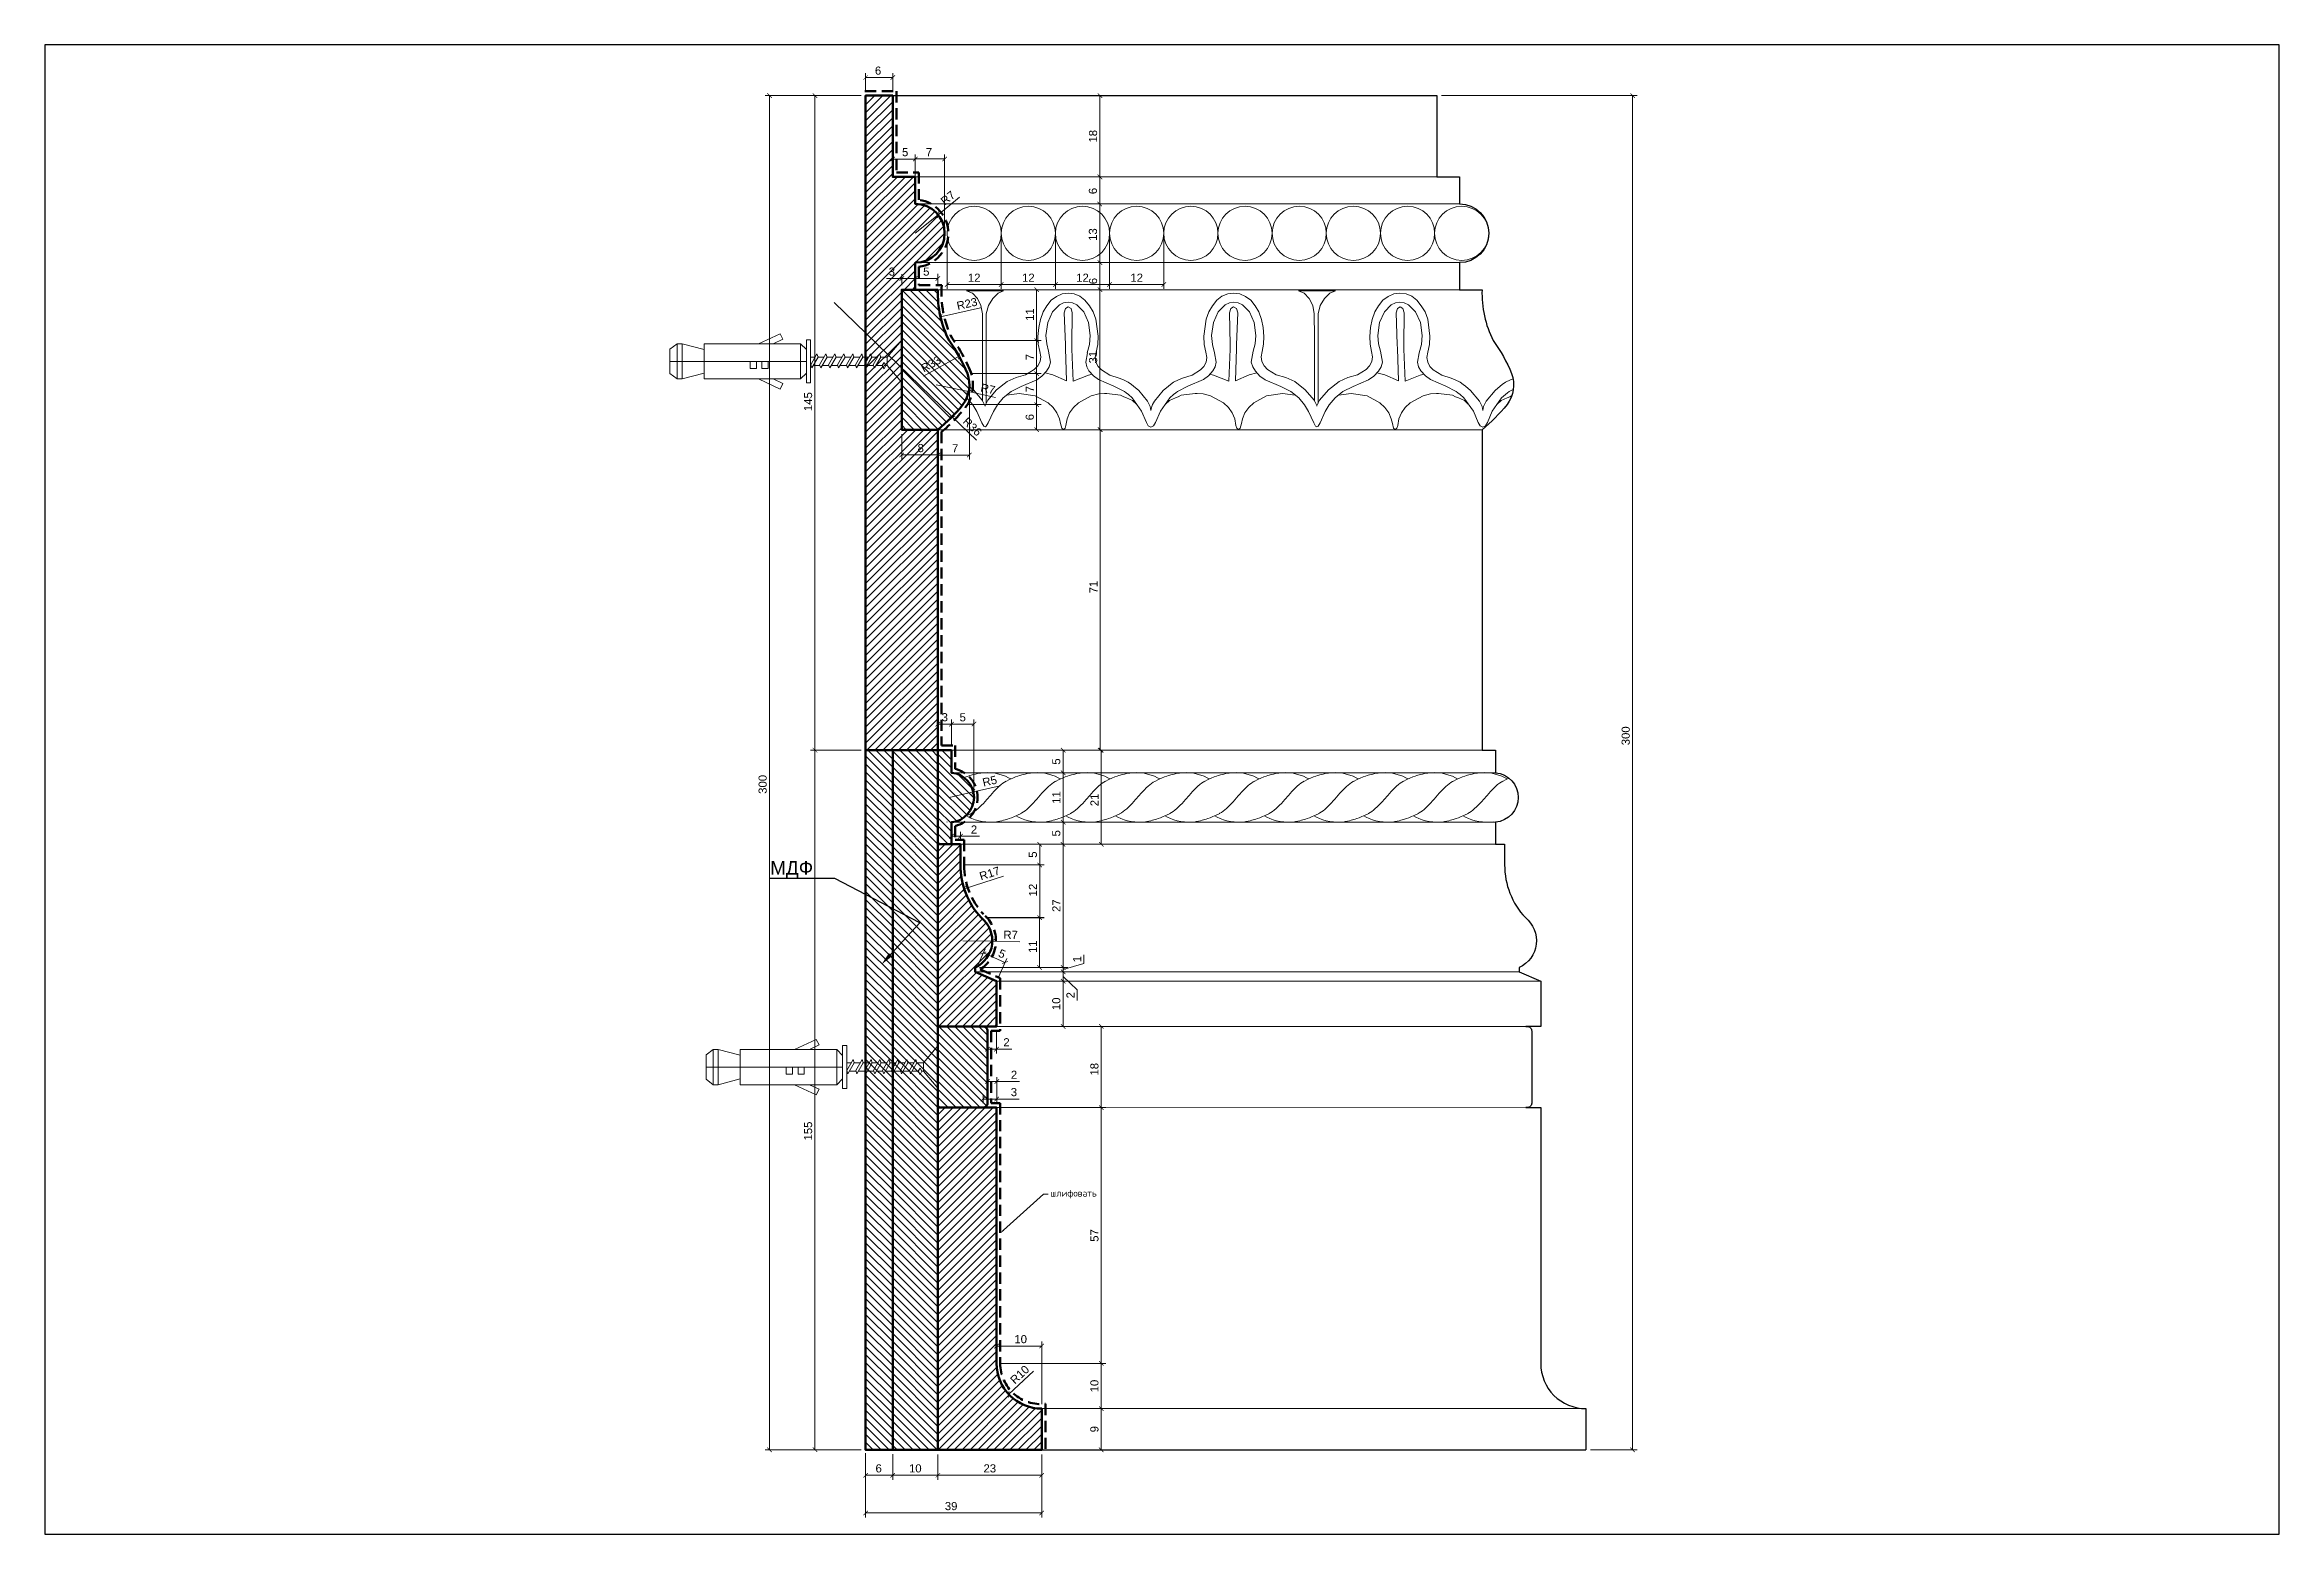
# Model space of a CAD drawing. Header units: inches. Extents: x -78 to 417, y 1434 to 1764.
import ezdxf
from ezdxf import colors
from ezdxf.entities.mleader import LeaderData, LeaderLine
from ezdxf.math import Vec2, Vec3

# ---------------------------------------------------------------- set-up
doc = ezdxf.new("R2010")
doc.units = ezdxf.units.IN
doc.header["$MEASUREMENT"] = 0
doc.linetypes.add('HIDDEN', pattern=[0.375, 0.25, -0.125])
for name, color, linetype, lineweight in [('0.05', 7, 'Continuous', 5), ('линия 50', 1, 'Continuous', 140), ('служебный слой РАЗМЕРЫ', 7, 'Continuous', 9)]:
    doc.layers.add(name, color=color, linetype=linetype, lineweight=lineweight)
for name, color, linetype in [('decori controsoffitto', 8, 'Continuous'), ('Decori mobile', 31, 'Continuous'), ('Ferramenta', 252, 'Continuous'), ('sezione sagome legno', 40, 'Continuous'), ('размеры в модели', 7, 'Continuous')]:
    doc.layers.add(name, color=color, linetype=linetype)
doc.layers.add('Outside panel', color=7, linetype='Continuous', lineweight=18, true_color=0x7f5e57)
doc.styles.get("Standard").update_dxf_attribs({"font": 'arial.ttf'})
doc.styles.add('ЕСКД профили текст', font='isocpeur.ttf')
doc.dimstyles.new('M_1', dxfattribs={"dimtxt": 1.8, "dimasz": 1, "dimexe": 1, "dimexo": 1, "dimgap": 0.6, "dimtad": 1, "dimdec": 0, "dimdsep": 46, "dimtxsty": 'Standard', "dimblk": 'ARCHTICK', "dimcen": -5, "dimclrd": 7, "dimclre": 7, "dimclrt": 7, "dimadec": 0, "dimazin": 0, "dimtfac": 1, "dimtdec": 0, "dimtmove": 0, "dimatfit": 3, "dimfxl": 1, "dimtolj": 1, "dimtzin": 0, "dimlwd": 5, "dimlwe": 5, "dimarcsym": 0})
pattern_1 = [(135, (-312606.2646, 93322.5023), (-0.8838834765, -0.8838834765), [])]
pattern_2 = [(45, (-312606.2646, 93322.5023), (-0.8838834765, 0.8838834765), [])]
pattern_3 = [(135, (-310039.1483, 94622.7704), (-0.8838834765, -0.8838834765), [])]

msp = doc.modelspace()

# ---------------------------------------------------------------- blocks, each defined once
blk = doc.blocks.new('A$C27DA60C8')
at = {"layer": 'Ferramenta', "color": 7, "lineweight": 5}
for p, q in [((2.56, 0.584), (2.501, 0.467)), ((2.56, 0.584), (2.501, 0.467)), ((3.017, 0.372), (2.56, 0.584)), ((3.017, 0.372), (2.56, 0.584)), ((0, 0.448), (0.305, 0.09)), ((0, 0.448), (0, -0.448)), ((0.305, 0.09), (0.305, -0.09)), ((0.305, 0.09), (0.335, 0.09)), ((0.335, 0.09), (0.374, 0.157)), ((0.374, 0.023), (0.335, 0.09)), ((0.374, 0.157), (0.414, 0.09)), ((0.414, 0.09), (0.374, 0.023)), ((0.414, 0.09), (0.546, 0.09)), ((0.575, 0.141), (0.442, -0.09)), ((0.599, 0.075), (0.466, -0.155)), ((0.599, 0.075), (0.575, 0.141)), ((0.594, 0.09), (0.734, 0.09)), ((0.763, 0.141), (0.63, -0.09)), ((0.788, 0.075), (0.655, -0.155)), ((0.788, 0.075), (0.763, 0.141)), ((0.782, 0.09), (0.922, 0.09)), ((0.952, 0.141), (0.819, -0.09)), ((0.976, 0.075), (0.843, -0.155)), ((0.976, 0.075), (0.952, 0.141)), ((0.971, 0.09), (1.111, 0.09)), ((1.14, 0.141), (1.007, -0.09)), ((1.164, 0.075), (1.031, -0.155)), ((1.164, 0.075), (1.14, 0.141)), ((1.159, 0.09), (1.299, 0.09)), ((1.329, 0.141), (1.195, -0.09)), ((1.353, 0.075), (1.22, -0.155)), ((1.353, 0.075), (1.329, 0.141)), ((1.347, 0.09), (1.487, 0.09)), ((1.517, 0.141), (1.384, -0.09)), ((1.541, 0.075), (1.408, -0.155)), ((1.541, 0.075), (1.517, 0.141)), ((1.536, 0.09), (1.676, 0.09)), ((1.705, 0.141), (1.572, -0.09)), ((1.729, 0.075), (1.596, -0.155)), ((1.729, 0.075), (1.705, 0.141)), ((1.724, 0.09), (1.864, 0.09)), ((1.894, 0.141), (1.76, -0.09)), ((1.918, 0.075), (1.785, -0.155)), ((1.918, 0.075), (1.894, 0.141)), ((1.912, 0.09), (1.92, 0.09)), ((1.92, 0.454), (1.92, -0.452)), ((2.008, 0.454), (1.92, 0.454)), ((2.008, -0.452), (2.008, 0.454)), ((2.13, 0.372), (2.008, 0.247)), ((2.13, 0.372), (2.008, 0.247)), ((4.88, 0.001), (2.008, 0.001)), ((2.13, -0.369), (2.13, 0.372)), ((4.162, 0.372), (2.13, 0.372)), ((2.706, 0.372), (2.501, 0.467)), ((2.706, 0.372), (2.501, 0.467)), ((2.815, 0.153), (2.815, 0.001)), ((2.944, 0.153), (2.815, 0.153)), ((2.815, 0.153), (2.815, 0.001)), ((2.944, 0.153), (2.815, 0.153)), ((2.944, 0.001), (2.944, 0.153)), ((2.944, 0.001), (2.944, 0.153)), ((3.058, 0.153), (3.058, 0.001)), ((3.192, 0.153), (3.058, 0.153)), ((3.058, 0.153), (3.058, 0.001)), ((3.192, 0.153), (3.058, 0.153)), ((3.192, 0.001), (3.192, 0.153)), ((3.192, 0.001), (3.192, 0.153)), ((4.162, 0.372), (4.162, 0.001)), ((4.623, 0.372), (4.162, 0.251)), ((4.162, 0.372), (4.162, 0.001)), ((4.623, 0.372), (4.162, 0.251)), ((4.162, -0.369), (4.162, 0.001)), ((4.162, -0.369), (4.162, 0.001)), ((4.88, 0.001), (4.162, 0.001)), ((4.729, 0.372), (4.623, 0.372)), ((4.623, 0.372), (4.623, 0.001)), ((4.729, 0.372), (4.623, 0.372)), ((4.623, 0.372), (4.623, 0.001)), ((4.623, -0.369), (4.623, 0.001)), ((4.623, -0.369), (4.623, 0.001)), ((4.729, -0.369), (4.729, 0.372)), ((4.729, -0.369), (4.729, 0.372)), ((4.88, 0.259), (4.729, 0.372)), ((4.88, 0.259), (4.729, 0.372)), ((4.88, 0.259), (4.88, -0.256)), ((4.88, 0.259), (4.88, -0.256)), ((0, -0.448), (0.305, -0.09)), ((0.305, -0.09), (0.442, -0.09)), ((0.466, -0.155), (0.442, -0.09)), ((0.466, -0.155), (0.442, -0.09)), ((0.504, -0.09), (0.63, -0.09)), ((0.655, -0.155), (0.63, -0.09)), ((0.655, -0.155), (0.63, -0.09)), ((0.692, -0.09), (0.819, -0.09)), ((0.843, -0.155), (0.819, -0.09)), ((0.843, -0.155), (0.824, -0.105)), ((0.881, -0.09), (1.007, -0.09)), ((1.031, -0.155), (1.007, -0.09)), ((1.031, -0.155), (1.007, -0.09)), ((1.069, -0.09), (1.195, -0.09)), ((1.22, -0.155), (1.195, -0.09)), ((1.22, -0.155), (1.195, -0.09)), ((1.258, -0.09), (1.384, -0.09)), ((1.408, -0.155), (1.384, -0.09)), ((1.408, -0.155), (1.384, -0.09)), ((1.446, -0.09), (1.572, -0.09)), ((1.596, -0.155), (1.572, -0.09)), ((1.596, -0.155), (1.572, -0.09)), ((1.634, -0.09), (1.76, -0.09)), ((1.785, -0.155), (1.76, -0.09)), ((1.785, -0.155), (1.76, -0.09)), ((1.823, -0.09), (1.92, -0.09)), ((2.008, -0.452), (1.92, -0.452)), ((2.13, -0.369), (2.008, -0.245)), ((2.13, -0.369), (2.008, -0.245)), ((4.162, -0.369), (2.13, -0.369)), ((2.706, -0.369), (2.501, -0.464)), ((2.706, -0.369), (2.501, -0.464)), ((2.56, -0.581), (2.501, -0.464)), ((2.56, -0.581), (2.501, -0.464)), ((3.017, -0.369), (2.56, -0.581)), ((3.017, -0.369), (2.56, -0.581)), ((4.623, -0.369), (4.162, -0.248)), ((4.623, -0.369), (4.162, -0.248)), ((4.729, -0.369), (4.623, -0.369)), ((4.729, -0.369), (4.623, -0.369)), ((4.88, -0.256), (4.729, -0.369)), ((4.88, -0.256), (4.729, -0.369))]:
    blk.add_line(p, q, dxfattribs=at)
for p in [(0.442, -0.09), (0.63, -0.09), (0.819, -0.09), (1.007, -0.09), (1.195, -0.09), (1.384, -0.09), (1.572, -0.09), (1.76, -0.09)]:
    blk.add_point(p, dxfattribs=at)
blk = doc.blocks.new('_ArchTick')
at = {"color": 0, "linetype": 'ByBlock', "const_width": 0.15}
blk.add_lwpolyline([(-0.5, -0.5), (0.5, 0.5)], dxfattribs=at)
blk = doc.blocks.new('*D64')
at = {"color": 7, "lineweight": 5, "ltscale": 1000, "transparency": 16777216}
for p, q in [((231.02, 1752.4), (274.37, 1752.4)), ((273.37, 1752.4), (273.37, 1452.4)), ((264.02, 1452.4), (274.37, 1452.4))]:
    blk.add_line(p, q, dxfattribs=at)
at = {"layer": 'Defpoints', "color": 0, "ltscale": 1000, "transparency": 16777216}
for p in [(230.02, 1752.4), (263.02, 1452.4), (273.37, 1452.4)]:
    blk.add_point(p, dxfattribs=at)
at = {"color": 7, "lineweight": 5, "ltscale": 1000, "transparency": 16777216}
for p, rotation in [((273.37, 1752.4), 90), ((273.37, 1452.4), 270)]:
    blk.add_blockref('_ArchTick', p, dxfattribs=dict(at, rotation=rotation))
at = {"color": 7, "ltscale": 1000, "transparency": 16777216, "insert": (271.85, 1610.58), "char_height": 1.8, "attachment_point": 5, "rotation": 90}
blk.add_mtext('\\A1;300', dxfattribs=at)
blk = doc.blocks.new('*D63')
at = {"layer": 'Defpoints', "color": 0, "ltscale": 1000, "transparency": 16777216}
for p in [(119.51, 1726.02), (114.48, 1721.9)]:
    blk.add_point(p, dxfattribs=at)
at = {"layer": 'размеры в модели', "color": 7, "lineweight": 5, "ltscale": 1000, "transparency": 16777216}
for p in [(124.24, 1729.88), (114.48, 1721.9)]:
    blk.add_line(p, (119.51, 1726.02), dxfattribs=at)
at = {"layer": 'размеры в модели', "color": 7, "lineweight": 5, "ltscale": 1000, "transparency": 16777216, "rotation": 219.294514125126}
blk.add_blockref('_ArchTick', (119.51, 1726.02), dxfattribs=at)
at = {"layer": 'размеры в модели', "color": 7, "ltscale": 1000, "transparency": 16777216, "insert": (121.7, 1729.74), "char_height": 1.8, "attachment_point": 5, "rotation": 39.2945}
blk.add_mtext('\\A1;R7', dxfattribs=at)
blk = doc.blocks.new('*D62')
at = {"layer": 'Defpoints', "color": 0, "ltscale": 1000, "transparency": 16777216}
for p in [(96.54, 1706.59), (122.64, 1681.27)]:
    blk.add_point(p, dxfattribs=at)
at = {"layer": 'размеры в модели', "color": 7, "lineweight": 5, "ltscale": 1000, "transparency": 16777216}
for p in [(96.54, 1706.59), (128.03, 1676.05)]:
    blk.add_line(p, (122.64, 1681.27), dxfattribs=at)
at = {"layer": 'размеры в модели', "color": 7, "lineweight": 5, "ltscale": 1000, "transparency": 16777216, "rotation": 135.8740464570901}
blk.add_blockref('_ArchTick', (122.64, 1681.27), dxfattribs=at)
at = {"layer": 'размеры в модели', "color": 7, "ltscale": 1000, "transparency": 16777216, "insert": (127.11, 1679.05), "char_height": 1.8, "attachment_point": 5, "rotation": 315.874}
blk.add_mtext('\\A1;R36', dxfattribs=at)
blk = doc.blocks.new('*D61')
at = {"layer": 'Defpoints', "color": 0, "ltscale": 1000, "transparency": 16777216}
for p in [(119.12, 1688.33), (126.29, 1686.82)]:
    blk.add_point(p, dxfattribs=at)
at = {"layer": 'размеры в модели', "color": 7, "lineweight": 5, "ltscale": 1000, "transparency": 16777216}
for p in [(119.12, 1688.33), (132.26, 1685.56)]:
    blk.add_line(p, (126.29, 1686.82), dxfattribs=at)
at = {"layer": 'размеры в модели', "color": 7, "lineweight": 5, "ltscale": 1000, "transparency": 16777216, "rotation": 168.0826491565016}
blk.add_blockref('_ArchTick', (126.29, 1686.82), dxfattribs=at)
at = {"layer": 'размеры в модели', "color": 7, "ltscale": 1000, "transparency": 16777216, "insert": (130.57, 1687.45), "char_height": 1.8, "attachment_point": 5, "rotation": 348.0826}
blk.add_mtext('\\A1;R7', dxfattribs=at)
blk = doc.blocks.new('*D60')
at = {"layer": 'Defpoints', "color": 0, "ltscale": 1000, "transparency": 16777216}
for p in [(124.17, 1694.68), (95.63, 1678.7)]:
    blk.add_point(p, dxfattribs=at)
at = {"layer": 'размеры в модели', "color": 7, "lineweight": 5, "ltscale": 1000, "transparency": 16777216}
blk.add_line((116.28, 1690.27), (124.17, 1694.68), dxfattribs=at)
at = {"layer": 'размеры в модели', "color": 7, "lineweight": 5, "ltscale": 1000, "transparency": 16777216, "rotation": 29.24891866169828}
blk.add_blockref('_ArchTick', (124.17, 1694.68), dxfattribs=at)
at = {"layer": 'размеры в модели', "color": 7, "ltscale": 1000, "transparency": 16777216, "insert": (117.94, 1692.94), "char_height": 1.8, "attachment_point": 5, "rotation": 29.2489}
blk.add_mtext('\\A1;R33', dxfattribs=at)
blk = doc.blocks.new('*D59')
at = {"layer": 'Defpoints', "color": 0, "ltscale": 1000, "transparency": 16777216}
for p in [(142.92, 1708.62), (120.06, 1703.38)]:
    blk.add_point(p, dxfattribs=at)
at = {"layer": 'размеры в модели', "color": 7, "lineweight": 5, "ltscale": 1000, "transparency": 16777216}
blk.add_line((128.95, 1705.42), (120.06, 1703.38), dxfattribs=at)
at = {"layer": 'размеры в модели', "color": 7, "lineweight": 5, "ltscale": 1000, "transparency": 16777216, "rotation": 192.903238635507}
blk.add_blockref('_ArchTick', (120.06, 1703.38), dxfattribs=at)
at = {"layer": 'размеры в модели', "color": 7, "ltscale": 1000, "transparency": 16777216, "insert": (125.93, 1706.28), "char_height": 1.8, "attachment_point": 5, "rotation": 12.9032}
blk.add_mtext('\\A1;R23', dxfattribs=at)
blk = doc.blocks.new('*D57')
at = {"layer": 'Defpoints', "color": 0, "ltscale": 1000, "transparency": 16777216}
for p in [(122.49, 1613.17), (119.48, 1607.4), (122.49, 1607.4)]:
    blk.add_point(p, dxfattribs=at)
at = {"layer": 'размеры в модели', "color": 7, "lineweight": 5, "ltscale": 1000, "transparency": 16777216}
for p, q in [((119.48, 1608.4), (119.48, 1614.17)), ((122.49, 1608.4), (122.49, 1614.17)), ((119.48, 1613.17), (122.49, 1613.17))]:
    blk.add_line(p, q, dxfattribs=at)
at = {"layer": 'размеры в модели', "color": 7, "lineweight": 5, "ltscale": 1000, "transparency": 16777216, "rotation": 180}
blk.add_blockref('_ArchTick', (119.48, 1613.17), dxfattribs=at)
at = {"layer": 'размеры в модели', "color": 7, "lineweight": 5, "ltscale": 1000, "transparency": 16777216}
blk.add_blockref('_ArchTick', (122.49, 1613.17), dxfattribs=at)
at = {"layer": 'размеры в модели', "color": 7, "ltscale": 1000, "transparency": 16777216, "insert": (121.01, 1614.69), "char_height": 1.8, "attachment_point": 5}
blk.add_mtext('\\A1;3', dxfattribs=at)
blk = doc.blocks.new('*D56')
at = {"layer": 'Defpoints', "color": 0, "ltscale": 1000, "transparency": 16777216}
for p in [(125.01, 1683.96), (119.51, 1678.4), (141.36, 1678.4)]:
    blk.add_point(p, dxfattribs=at)
at = {"layer": 'размеры в модели', "color": 7, "lineweight": 5, "ltscale": 1000, "transparency": 16777216}
for p, q in [((126.01, 1683.96), (142.36, 1683.96)), ((141.36, 1683.96), (141.36, 1678.4)), ((120.51, 1678.4), (142.36, 1678.4))]:
    blk.add_line(p, q, dxfattribs=at)
for p, rotation in [((141.36, 1683.96), 90), ((141.36, 1678.4), 270)]:
    blk.add_blockref('_ArchTick', p, dxfattribs=dict(at, rotation=rotation))
at = {"layer": 'размеры в модели', "color": 7, "ltscale": 1000, "transparency": 16777216, "insert": (139.84, 1681.18), "char_height": 1.8, "attachment_point": 5, "rotation": 90}
blk.add_mtext('\\A1;6', dxfattribs=at)
blk = doc.blocks.new('*D55')
at = {"layer": 'Defpoints', "color": 0, "ltscale": 1000, "transparency": 16777216}
for p in [(126.02, 1690.81), (125.01, 1683.96), (141.36, 1683.96)]:
    blk.add_point(p, dxfattribs=at)
at = {"layer": 'размеры в модели', "color": 7, "lineweight": 5, "ltscale": 1000, "transparency": 16777216}
for p, q in [((127.02, 1690.81), (142.36, 1690.81)), ((141.36, 1690.81), (141.36, 1683.96)), ((126.01, 1683.96), (142.36, 1683.96))]:
    blk.add_line(p, q, dxfattribs=at)
for p, rotation in [((141.36, 1690.81), 90), ((141.36, 1683.96), 270)]:
    blk.add_blockref('_ArchTick', p, dxfattribs=dict(at, rotation=rotation))
at = {"layer": 'размеры в модели', "color": 7, "ltscale": 1000, "transparency": 16777216, "insert": (139.86, 1687.38), "char_height": 1.8, "attachment_point": 5, "rotation": 90}
blk.add_mtext('\\A1;7', dxfattribs=at)
blk = doc.blocks.new('*D54')
at = {"layer": 'Defpoints', "color": 0, "ltscale": 1000, "transparency": 16777216}
for p in [(121.95, 1698.13), (126.02, 1690.81), (141.36, 1690.81)]:
    blk.add_point(p, dxfattribs=at)
at = {"layer": 'размеры в модели', "color": 7, "lineweight": 5, "ltscale": 1000, "transparency": 16777216}
for p, q in [((122.95, 1698.13), (142.36, 1698.13)), ((141.36, 1698.13), (141.36, 1690.81)), ((127.02, 1690.81), (142.36, 1690.81))]:
    blk.add_line(p, q, dxfattribs=at)
for p, rotation in [((141.36, 1698.13), 90), ((141.36, 1690.81), 270)]:
    blk.add_blockref('_ArchTick', p, dxfattribs=dict(at, rotation=rotation))
at = {"layer": 'размеры в модели', "color": 7, "ltscale": 1000, "transparency": 16777216, "insert": (139.86, 1694.47), "char_height": 1.8, "attachment_point": 5, "rotation": 90}
blk.add_mtext('\\A1;7', dxfattribs=at)
blk = doc.blocks.new('*D53')
at = {"layer": 'Defpoints', "color": 0, "ltscale": 1000, "transparency": 16777216}
for p in [(119.48, 1709.4), (121.95, 1698.13), (141.36, 1698.13)]:
    blk.add_point(p, dxfattribs=at)
at = {"layer": 'размеры в модели', "color": 7, "lineweight": 5, "ltscale": 1000, "transparency": 16777216}
for p, q in [((120.48, 1709.4), (142.36, 1709.4)), ((141.36, 1709.4), (141.36, 1698.13)), ((122.95, 1698.13), (142.36, 1698.13))]:
    blk.add_line(p, q, dxfattribs=at)
for p, rotation in [((141.36, 1709.4), 90), ((141.36, 1698.13), 270)]:
    blk.add_blockref('_ArchTick', p, dxfattribs=dict(at, rotation=rotation))
at = {"layer": 'размеры в модели', "color": 7, "ltscale": 1000, "transparency": 16777216, "insert": (139.86, 1703.89), "char_height": 1.8, "attachment_point": 5, "rotation": 90}
blk.add_mtext('\\A1;11', dxfattribs=at)
blk = doc.blocks.new('*D52')
at = {"layer": 'Defpoints', "color": 0, "ltscale": 1000, "transparency": 16777216}
for p in [(111.48, 1678.38), (119.51, 1678.4), (119.51, 1672.79)]:
    blk.add_point(p, dxfattribs=at)
at = {"layer": 'размеры в модели', "color": 7, "lineweight": 5, "ltscale": 1000, "transparency": 16777216}
for p, q in [((111.48, 1677.38), (111.48, 1671.79)), ((119.51, 1677.4), (119.51, 1671.79)), ((111.48, 1672.79), (119.51, 1672.79))]:
    blk.add_line(p, q, dxfattribs=at)
at = {"layer": 'размеры в модели', "color": 7, "lineweight": 5, "ltscale": 1000, "transparency": 16777216, "rotation": 180}
blk.add_blockref('_ArchTick', (111.48, 1672.79), dxfattribs=at)
at = {"layer": 'размеры в модели', "color": 7, "lineweight": 5, "ltscale": 1000, "transparency": 16777216}
blk.add_blockref('_ArchTick', (119.51, 1672.79), dxfattribs=at)
at = {"layer": 'размеры в модели', "color": 7, "ltscale": 1000, "transparency": 16777216, "insert": (115.67, 1674.31), "char_height": 1.8, "attachment_point": 5}
blk.add_mtext('\\A1;8', dxfattribs=at)
blk = doc.blocks.new('*D51')
at = {"layer": 'Defpoints', "color": 0, "ltscale": 1000, "transparency": 16777216}
for p in [(111.48, 1709.4), (114.48, 1711.88), (114.48, 1709.4)]:
    blk.add_point(p, dxfattribs=at)
at = {"layer": 'размеры в модели', "color": 7, "lineweight": 5, "ltscale": 1000, "transparency": 16777216}
for p, q in [((111.48, 1710.4), (111.48, 1712.88)), ((114.48, 1710.4), (114.48, 1712.88)), ((111.48, 1711.88), (108.1, 1711.88)), ((114.48, 1711.88), (111.48, 1711.88))]:
    blk.add_line(p, q, dxfattribs=at)
at = {"layer": 'размеры в модели', "color": 7, "lineweight": 5, "ltscale": 1000, "transparency": 16777216, "rotation": 180}
blk.add_blockref('_ArchTick', (111.48, 1711.88), dxfattribs=at)
at = {"layer": 'размеры в модели', "color": 7, "lineweight": 5, "ltscale": 1000, "transparency": 16777216}
blk.add_blockref('_ArchTick', (114.48, 1711.88), dxfattribs=at)
at = {"layer": 'размеры в модели', "color": 7, "ltscale": 1000, "transparency": 16777216, "insert": (109.29, 1713.4), "char_height": 1.8, "attachment_point": 5}
blk.add_mtext('\\A1;3', dxfattribs=at)
blk = doc.blocks.new('*D47')
at = {"layer": 'Defpoints', "color": 0, "ltscale": 1000, "transparency": 16777216}
for p in [(121.52, 1721.9), (133.52, 1721.9), (133.52, 1710.57)]:
    blk.add_point(p, dxfattribs=at)
at = {"layer": 'размеры в модели', "color": 7, "lineweight": 5, "ltscale": 1000, "transparency": 16777216}
for p, q in [((121.52, 1720.9), (121.52, 1709.57)), ((133.52, 1720.9), (133.52, 1709.57)), ((121.52, 1710.57), (133.52, 1710.57))]:
    blk.add_line(p, q, dxfattribs=at)
at = {"layer": 'размеры в модели', "color": 7, "lineweight": 5, "ltscale": 1000, "transparency": 16777216, "rotation": 180}
blk.add_blockref('_ArchTick', (121.52, 1710.57), dxfattribs=at)
at = {"layer": 'размеры в модели', "color": 7, "lineweight": 5, "ltscale": 1000, "transparency": 16777216}
blk.add_blockref('_ArchTick', (133.52, 1710.57), dxfattribs=at)
at = {"layer": 'размеры в модели', "color": 7, "ltscale": 1000, "transparency": 16777216, "insert": (127.53, 1712.07), "char_height": 1.8, "attachment_point": 5}
blk.add_mtext('\\A1;12', dxfattribs=at)
blk = doc.blocks.new('*D46')
at = {"layer": 'Defpoints', "color": 0, "ltscale": 1000, "transparency": 16777216}
for p in [(130.48, 1533.98), (130.48, 1532.09), (132.53, 1528.21)]:
    blk.add_point(p, dxfattribs=at)
at = {"layer": 'размеры в модели', "color": 7, "lineweight": 5, "ltscale": 1000, "transparency": 16777216}
for p, q in [((130.48, 1533.09), (130.48, 1534.98)), ((132.53, 1529.21), (132.53, 1534.98)), ((130.48, 1533.98), (132.53, 1533.98)), ((132.53, 1533.98), (137.54, 1533.98))]:
    blk.add_line(p, q, dxfattribs=at)
at = {"layer": 'размеры в модели', "color": 7, "lineweight": 5, "ltscale": 1000, "transparency": 16777216, "rotation": 180}
blk.add_blockref('_ArchTick', (130.48, 1533.98), dxfattribs=at)
at = {"layer": 'размеры в модели', "color": 7, "lineweight": 5, "ltscale": 1000, "transparency": 16777216}
blk.add_blockref('_ArchTick', (132.53, 1533.98), dxfattribs=at)
at = {"layer": 'размеры в модели', "color": 7, "ltscale": 1000, "transparency": 16777216, "insert": (136.34, 1535.49), "char_height": 1.8, "attachment_point": 5}
blk.add_mtext('\\A1;2', dxfattribs=at)
blk = doc.blocks.new('*D45')
at = {"layer": 'Defpoints', "color": 0, "ltscale": 1000, "transparency": 16777216}
for p in [(130.48, 1545.21), (132.48, 1546.21), (132.48, 1541.18)]:
    blk.add_point(p, dxfattribs=at)
at = {"layer": 'размеры в модели', "color": 7, "lineweight": 5, "ltscale": 1000, "transparency": 16777216}
for p, q in [((132.48, 1545.21), (132.48, 1540.18)), ((130.48, 1544.21), (130.48, 1540.18)), ((130.48, 1541.18), (132.48, 1541.18)), ((132.48, 1541.18), (135.88, 1541.18))]:
    blk.add_line(p, q, dxfattribs=at)
at = {"layer": 'размеры в модели', "color": 7, "lineweight": 5, "ltscale": 1000, "transparency": 16777216, "rotation": 180}
blk.add_blockref('_ArchTick', (130.48, 1541.18), dxfattribs=at)
at = {"layer": 'размеры в модели', "color": 7, "lineweight": 5, "ltscale": 1000, "transparency": 16777216}
blk.add_blockref('_ArchTick', (132.48, 1541.18), dxfattribs=at)
at = {"layer": 'размеры в модели', "color": 7, "ltscale": 1000, "transparency": 16777216, "insert": (134.68, 1542.69), "char_height": 1.8, "attachment_point": 5}
blk.add_mtext('\\A1;2', dxfattribs=at)
blk = doc.blocks.new('*D44')
at = {"layer": 'Defpoints', "color": 0, "ltscale": 1000, "transparency": 16777216}
for p in [(142.48, 1475.39), (132.48, 1471.54), (142.48, 1461.54)]:
    blk.add_point(p, dxfattribs=at)
at = {"layer": 'размеры в модели', "color": 7, "lineweight": 5, "ltscale": 1000, "transparency": 16777216}
for p, q in [((132.48, 1472.54), (132.48, 1476.39)), ((132.48, 1475.39), (142.48, 1475.39)), ((142.48, 1462.54), (142.48, 1476.39))]:
    blk.add_line(p, q, dxfattribs=at)
at = {"layer": 'размеры в модели', "color": 7, "lineweight": 5, "ltscale": 1000, "transparency": 16777216, "rotation": 180}
blk.add_blockref('_ArchTick', (132.48, 1475.39), dxfattribs=at)
at = {"layer": 'размеры в модели', "color": 7, "lineweight": 5, "ltscale": 1000, "transparency": 16777216}
blk.add_blockref('_ArchTick', (142.48, 1475.39), dxfattribs=at)
at = {"layer": 'размеры в модели', "color": 7, "ltscale": 1000, "transparency": 16777216, "insert": (137.82, 1476.91), "char_height": 1.8, "attachment_point": 5}
blk.add_mtext('\\A1;10', dxfattribs=at)
blk = doc.blocks.new('*D43')
at = {"layer": 'Defpoints', "color": 0, "ltscale": 1000, "transparency": 16777216}
for p in [(142.48, 1471.54), (135.19, 1464.7)]:
    blk.add_point(p, dxfattribs=at)
at = {"layer": 'размеры в модели', "color": 7, "lineweight": 5, "ltscale": 1000, "transparency": 16777216}
blk.add_line((140.66, 1469.83), (135.19, 1464.7), dxfattribs=at)
at = {"layer": 'размеры в модели', "color": 7, "lineweight": 5, "ltscale": 1000, "transparency": 16777216, "rotation": 223.1312750324904}
blk.add_blockref('_ArchTick', (135.19, 1464.7), dxfattribs=at)
at = {"layer": 'размеры в модели', "color": 7, "ltscale": 1000, "transparency": 16777216, "insert": (137.61, 1469.06), "char_height": 1.8, "attachment_point": 5, "rotation": 43.1313}
blk.add_mtext('\\A1;R10', dxfattribs=at)
blk = doc.blocks.new('*D42')
at = {"layer": 'Defpoints', "color": 0, "ltscale": 1000, "transparency": 16777216}
for p in [(103.48, 1607.4), (92.26, 1452.41), (103.48, 1452.41)]:
    blk.add_point(p, dxfattribs=at)
at = {"layer": 'размеры в модели', "color": 7, "lineweight": 5, "ltscale": 1000, "transparency": 16777216}
for p, q in [((102.48, 1607.4), (91.26, 1607.4)), ((92.26, 1607.4), (92.26, 1452.41)), ((102.48, 1452.41), (91.26, 1452.41))]:
    blk.add_line(p, q, dxfattribs=at)
for p, rotation in [((92.26, 1607.4), 90), ((92.26, 1452.41), 270)]:
    blk.add_blockref('_ArchTick', p, dxfattribs=dict(at, rotation=rotation))
at = {"layer": 'размеры в модели', "color": 7, "ltscale": 1000, "transparency": 16777216, "insert": (90.74, 1523.02), "char_height": 1.8, "attachment_point": 5, "rotation": 90}
blk.add_mtext('\\A1;155', dxfattribs=at)
blk = doc.blocks.new('*D41')
at = {"layer": 'Defpoints', "color": 0, "ltscale": 1000, "transparency": 16777216}
for p in [(103.48, 1752.4), (92.26, 1607.4), (103.48, 1607.4)]:
    blk.add_point(p, dxfattribs=at)
at = {"layer": 'размеры в модели', "color": 7, "lineweight": 5, "ltscale": 1000, "transparency": 16777216}
for p, q in [((102.48, 1752.4), (91.26, 1752.4)), ((92.26, 1752.4), (92.26, 1607.4)), ((102.48, 1607.4), (91.26, 1607.4))]:
    blk.add_line(p, q, dxfattribs=at)
for p, rotation in [((92.26, 1752.4), 90), ((92.26, 1607.4), 270)]:
    blk.add_blockref('_ArchTick', p, dxfattribs=dict(at, rotation=rotation))
at = {"layer": 'размеры в модели', "color": 7, "ltscale": 1000, "transparency": 16777216, "insert": (90.74, 1684.61), "char_height": 1.8, "attachment_point": 5, "rotation": 90}
blk.add_mtext('\\A1;145', dxfattribs=at)
blk = doc.blocks.new('*D40')
at = {"layer": 'Defpoints', "color": 0, "ltscale": 1000, "transparency": 16777216}
for p in [(103.48, 1452.67), (142.48, 1452.4), (142.48, 1438.41)]:
    blk.add_point(p, dxfattribs=at)
at = {"layer": 'размеры в модели', "color": 7, "lineweight": 5, "ltscale": 1000, "transparency": 16777216}
for p, q in [((103.48, 1451.67), (103.48, 1437.41)), ((142.48, 1451.4), (142.48, 1437.41)), ((103.48, 1438.41), (142.48, 1438.41))]:
    blk.add_line(p, q, dxfattribs=at)
at = {"layer": 'размеры в модели', "color": 7, "lineweight": 5, "ltscale": 1000, "transparency": 16777216, "rotation": 180}
blk.add_blockref('_ArchTick', (103.48, 1438.41), dxfattribs=at)
at = {"layer": 'размеры в модели', "color": 7, "lineweight": 5, "ltscale": 1000, "transparency": 16777216}
blk.add_blockref('_ArchTick', (142.48, 1438.41), dxfattribs=at)
at = {"layer": 'размеры в модели', "color": 7, "ltscale": 1000, "transparency": 16777216, "insert": (122.41, 1439.93), "char_height": 1.8, "attachment_point": 5}
blk.add_mtext('\\A1;39', dxfattribs=at)
blk = doc.blocks.new('*D39')
at = {"layer": 'Defpoints', "color": 0, "ltscale": 1000, "transparency": 16777216}
for p in [(126.45, 1688.49), (119.48, 1678.38), (126.45, 1672.77)]:
    blk.add_point(p, dxfattribs=at)
at = {"layer": 'размеры в модели', "color": 7, "lineweight": 5, "ltscale": 1000, "transparency": 16777216}
for p, q in [((126.45, 1687.49), (126.45, 1671.77)), ((119.48, 1677.38), (119.48, 1671.77)), ((119.48, 1672.77), (126.45, 1672.77))]:
    blk.add_line(p, q, dxfattribs=at)
at = {"layer": 'размеры в модели', "color": 7, "lineweight": 5, "ltscale": 1000, "transparency": 16777216, "rotation": 180}
blk.add_blockref('_ArchTick', (119.48, 1672.77), dxfattribs=at)
at = {"layer": 'размеры в модели', "color": 7, "lineweight": 5, "ltscale": 1000, "transparency": 16777216}
blk.add_blockref('_ArchTick', (126.45, 1672.77), dxfattribs=at)
at = {"layer": 'размеры в модели', "color": 7, "ltscale": 1000, "transparency": 16777216, "insert": (123.3, 1674.27), "char_height": 1.8, "attachment_point": 5}
blk.add_mtext('\\A1;7', dxfattribs=at)
blk = doc.blocks.new('*D38')
at = {"layer": 'Defpoints', "color": 0, "ltscale": 1000, "transparency": 16777216}
for p in [(114.48, 1709.4), (119.48, 1711.89), (119.48, 1709.4)]:
    blk.add_point(p, dxfattribs=at)
at = {"layer": 'размеры в модели', "color": 7, "lineweight": 5, "ltscale": 1000, "transparency": 16777216}
for p, q in [((114.48, 1710.4), (114.48, 1712.89)), ((119.48, 1710.4), (119.48, 1712.89)), ((114.48, 1711.89), (119.48, 1711.89))]:
    blk.add_line(p, q, dxfattribs=at)
at = {"layer": 'размеры в модели', "color": 7, "lineweight": 5, "ltscale": 1000, "transparency": 16777216, "rotation": 180}
blk.add_blockref('_ArchTick', (114.48, 1711.89), dxfattribs=at)
at = {"layer": 'размеры в модели', "color": 7, "lineweight": 5, "ltscale": 1000, "transparency": 16777216}
blk.add_blockref('_ArchTick', (119.48, 1711.89), dxfattribs=at)
at = {"layer": 'размеры в модели', "color": 7, "ltscale": 1000, "transparency": 16777216, "insert": (116.91, 1713.41), "char_height": 1.8, "attachment_point": 5}
blk.add_mtext('\\A1;5', dxfattribs=at)
blk = doc.blocks.new('*D37')
at = {"layer": 'Defpoints', "color": 0, "ltscale": 1000, "transparency": 16777216}
for p in [(120.98, 1738.38), (114.48, 1728.4), (120.98, 1721.9)]:
    blk.add_point(p, dxfattribs=at)
at = {"layer": 'размеры в модели', "color": 7, "lineweight": 5, "ltscale": 1000, "transparency": 16777216}
for p, q in [((114.48, 1729.4), (114.48, 1739.38)), ((114.48, 1738.38), (120.98, 1738.38)), ((120.98, 1722.9), (120.98, 1739.38))]:
    blk.add_line(p, q, dxfattribs=at)
at = {"layer": 'размеры в модели', "color": 7, "lineweight": 5, "ltscale": 1000, "transparency": 16777216, "rotation": 180}
blk.add_blockref('_ArchTick', (114.48, 1738.38), dxfattribs=at)
at = {"layer": 'размеры в модели', "color": 7, "lineweight": 5, "ltscale": 1000, "transparency": 16777216}
blk.add_blockref('_ArchTick', (120.98, 1738.38), dxfattribs=at)
at = {"layer": 'размеры в модели', "color": 7, "ltscale": 1000, "transparency": 16777216, "insert": (117.51, 1739.88), "char_height": 1.8, "attachment_point": 5}
blk.add_mtext('\\A1;7', dxfattribs=at)
blk = doc.blocks.new('*D36')
at = {"layer": 'Defpoints', "color": 0, "ltscale": 1000, "transparency": 16777216}
for p in [(109.48, 1752.4), (155.38, 1752.4), (114.48, 1734.4)]:
    blk.add_point(p, dxfattribs=at)
at = {"layer": 'размеры в модели', "color": 7, "lineweight": 5, "ltscale": 1000, "transparency": 16777216}
for p, q in [((110.48, 1752.4), (156.38, 1752.4)), ((155.38, 1734.4), (155.38, 1752.4)), ((115.48, 1734.4), (156.38, 1734.4))]:
    blk.add_line(p, q, dxfattribs=at)
for p, rotation in [((155.38, 1752.4), 90), ((155.38, 1734.4), 270)]:
    blk.add_blockref('_ArchTick', p, dxfattribs=dict(at, rotation=rotation))
at = {"layer": 'размеры в модели', "color": 7, "ltscale": 1000, "transparency": 16777216, "insert": (153.86, 1743.4), "char_height": 1.8, "attachment_point": 5, "rotation": 90}
blk.add_mtext('\\A1;18', dxfattribs=at)
blk = doc.blocks.new('*D35')
at = {"layer": 'Defpoints', "color": 0, "ltscale": 1000, "transparency": 16777216}
for p in [(114.48, 1738.36), (109.48, 1734.4), (114.48, 1734.4)]:
    blk.add_point(p, dxfattribs=at)
at = {"layer": 'размеры в модели', "color": 7, "lineweight": 5, "ltscale": 1000, "transparency": 16777216}
for p, q in [((109.48, 1735.4), (109.48, 1739.36)), ((109.48, 1738.36), (114.48, 1738.36)), ((114.48, 1735.4), (114.48, 1739.36))]:
    blk.add_line(p, q, dxfattribs=at)
at = {"layer": 'размеры в модели', "color": 7, "lineweight": 5, "ltscale": 1000, "transparency": 16777216, "rotation": 180}
blk.add_blockref('_ArchTick', (109.48, 1738.36), dxfattribs=at)
at = {"layer": 'размеры в модели', "color": 7, "lineweight": 5, "ltscale": 1000, "transparency": 16777216}
blk.add_blockref('_ArchTick', (114.48, 1738.36), dxfattribs=at)
at = {"layer": 'размеры в модели', "color": 7, "ltscale": 1000, "transparency": 16777216, "insert": (112.24, 1739.87), "char_height": 1.8, "attachment_point": 5}
blk.add_mtext('\\A1;5', dxfattribs=at)
blk = doc.blocks.new('*D34')
at = {"layer": 'Defpoints', "color": 0, "ltscale": 1000, "transparency": 16777216}
for p in [(114.48, 1734.4), (155.34, 1734.4), (114.48, 1728.4)]:
    blk.add_point(p, dxfattribs=at)
at = {"layer": 'размеры в модели', "color": 7, "lineweight": 5, "ltscale": 1000, "transparency": 16777216}
for p, q in [((115.48, 1734.4), (156.34, 1734.4)), ((155.34, 1728.4), (155.34, 1734.4)), ((115.48, 1728.4), (156.34, 1728.4))]:
    blk.add_line(p, q, dxfattribs=at)
for p, rotation in [((155.34, 1734.4), 90), ((155.34, 1728.4), 270)]:
    blk.add_blockref('_ArchTick', p, dxfattribs=dict(at, rotation=rotation))
at = {"layer": 'размеры в модели', "color": 7, "ltscale": 1000, "transparency": 16777216, "insert": (153.83, 1731.27), "char_height": 1.8, "attachment_point": 5, "rotation": 90}
blk.add_mtext('\\A1;6', dxfattribs=at)
blk = doc.blocks.new('*D33')
at = {"layer": 'Defpoints', "color": 0, "ltscale": 1000, "transparency": 16777216}
for p in [(114.48, 1728.4), (114.49, 1715.4), (155.35, 1715.4)]:
    blk.add_point(p, dxfattribs=at)
at = {"layer": 'размеры в модели', "color": 7, "lineweight": 5, "ltscale": 1000, "transparency": 16777216}
for p, q in [((115.48, 1728.4), (156.35, 1728.4)), ((155.35, 1728.4), (155.35, 1715.4)), ((115.49, 1715.4), (156.35, 1715.4))]:
    blk.add_line(p, q, dxfattribs=at)
for p, rotation in [((155.35, 1728.4), 90), ((155.35, 1715.4), 270)]:
    blk.add_blockref('_ArchTick', p, dxfattribs=dict(at, rotation=rotation))
at = {"layer": 'размеры в модели', "color": 7, "ltscale": 1000, "transparency": 16777216, "insert": (153.83, 1721.62), "char_height": 1.8, "attachment_point": 5, "rotation": 90}
blk.add_mtext('\\A1;13', dxfattribs=at)
blk = doc.blocks.new('*D32')
at = {"layer": 'Defpoints', "color": 0, "ltscale": 1000, "transparency": 16777216}
for p in [(114.49, 1715.4), (155.38, 1715.4), (114.48, 1709.4)]:
    blk.add_point(p, dxfattribs=at)
at = {"layer": 'размеры в модели', "color": 7, "lineweight": 5, "ltscale": 1000, "transparency": 16777216}
for p, q in [((115.49, 1715.4), (156.38, 1715.4)), ((155.38, 1709.4), (155.38, 1715.4)), ((115.48, 1709.4), (156.38, 1709.4))]:
    blk.add_line(p, q, dxfattribs=at)
for p, rotation in [((155.38, 1715.4), 90), ((155.38, 1709.4), 270)]:
    blk.add_blockref('_ArchTick', p, dxfattribs=dict(at, rotation=rotation))
at = {"layer": 'размеры в модели', "color": 7, "ltscale": 1000, "transparency": 16777216, "insert": (153.86, 1711.32), "char_height": 1.8, "attachment_point": 5, "rotation": 90}
blk.add_mtext('\\A1;6', dxfattribs=at)
blk = doc.blocks.new('*D31')
at = {"layer": 'Defpoints', "color": 0, "ltscale": 1000, "transparency": 16777216}
for p in [(119.48, 1709.4), (155.39, 1709.4), (119.48, 1678.4)]:
    blk.add_point(p, dxfattribs=at)
at = {"layer": 'размеры в модели', "color": 7, "lineweight": 5, "ltscale": 1000, "transparency": 16777216}
for p, q in [((120.48, 1709.4), (156.39, 1709.4)), ((155.39, 1678.4), (155.39, 1709.4)), ((120.48, 1678.4), (156.39, 1678.4))]:
    blk.add_line(p, q, dxfattribs=at)
for p, rotation in [((155.39, 1709.4), 90), ((155.39, 1678.4), 270)]:
    blk.add_blockref('_ArchTick', p, dxfattribs=dict(at, rotation=rotation))
at = {"layer": 'размеры в модели', "color": 7, "ltscale": 1000, "transparency": 16777216, "insert": (153.87, 1694.47), "char_height": 1.8, "attachment_point": 5, "rotation": 90}
blk.add_mtext('\\A1;31', dxfattribs=at)
blk = doc.blocks.new('*D30')
at = {"layer": 'Defpoints', "color": 0, "ltscale": 1000, "transparency": 16777216}
for p in [(119.48, 1678.4), (119.48, 1607.4), (155.45, 1607.4)]:
    blk.add_point(p, dxfattribs=at)
at = {"layer": 'размеры в модели', "color": 7, "lineweight": 5, "ltscale": 1000, "transparency": 16777216}
for p, q in [((120.48, 1678.4), (156.45, 1678.4)), ((155.45, 1678.4), (155.45, 1607.4)), ((120.48, 1607.4), (156.45, 1607.4))]:
    blk.add_line(p, q, dxfattribs=at)
for p, rotation in [((155.45, 1678.4), 90), ((155.45, 1607.4), 270)]:
    blk.add_blockref('_ArchTick', p, dxfattribs=dict(at, rotation=rotation))
at = {"layer": 'размеры в модели', "color": 7, "ltscale": 1000, "transparency": 16777216, "insert": (153.94, 1643.54), "char_height": 1.8, "attachment_point": 5, "rotation": 90}
blk.add_mtext('\\A1;71', dxfattribs=at)
blk = doc.blocks.new('*D29')
at = {"layer": 'Defpoints', "color": 0, "ltscale": 1000, "transparency": 16777216}
for p in [(122.48, 1586.54), (124.48, 1588.33), (124.48, 1586.54)]:
    blk.add_point(p, dxfattribs=at)
at = {"layer": 'размеры в модели', "color": 7, "lineweight": 5, "ltscale": 1000, "transparency": 16777216}
for p, q in [((122.48, 1587.54), (122.48, 1589.33)), ((124.48, 1587.54), (124.48, 1589.33)), ((122.48, 1588.33), (124.48, 1588.33)), ((124.48, 1588.33), (128.67, 1588.33))]:
    blk.add_line(p, q, dxfattribs=at)
at = {"layer": 'размеры в модели', "color": 7, "lineweight": 5, "ltscale": 1000, "transparency": 16777216, "rotation": 180}
blk.add_blockref('_ArchTick', (122.48, 1588.33), dxfattribs=at)
at = {"layer": 'размеры в модели', "color": 7, "lineweight": 5, "ltscale": 1000, "transparency": 16777216}
blk.add_blockref('_ArchTick', (124.48, 1588.33), dxfattribs=at)
at = {"layer": 'размеры в модели', "color": 7, "ltscale": 1000, "transparency": 16777216, "insert": (127.48, 1589.83), "char_height": 1.8, "attachment_point": 5}
blk.add_mtext('\\A1;2', dxfattribs=at)
blk = doc.blocks.new('*D28')
at = {"layer": 'Defpoints', "color": 0, "ltscale": 1000, "transparency": 16777216}
for p in [(121.98, 1596.92), (127.34, 1598.16)]:
    blk.add_point(p, dxfattribs=at)
at = {"layer": 'размеры в модели', "color": 7, "lineweight": 5, "ltscale": 1000, "transparency": 16777216}
for p in [(133.3, 1599.53), (121.98, 1596.92)]:
    blk.add_line(p, (127.34, 1598.16), dxfattribs=at)
at = {"layer": 'размеры в модели', "color": 7, "lineweight": 5, "ltscale": 1000, "transparency": 16777216, "rotation": 193.0012536921452}
blk.add_blockref('_ArchTick', (127.34, 1598.16), dxfattribs=at)
at = {"layer": 'размеры в модели', "color": 7, "ltscale": 1000, "transparency": 16777216, "insert": (130.96, 1600.55), "char_height": 1.8, "attachment_point": 5, "rotation": 13.0013}
blk.add_mtext('\\A1;R5', dxfattribs=at)
blk = doc.blocks.new('*D27')
at = {"layer": 'Defpoints', "color": 0, "ltscale": 1000, "transparency": 16777216}
for p in [(122.48, 1591.44), (122.48, 1586.54), (147.22, 1586.54)]:
    blk.add_point(p, dxfattribs=at)
at = {"layer": 'размеры в модели', "color": 7, "lineweight": 5, "ltscale": 1000, "transparency": 16777216}
for p, q in [((123.48, 1591.44), (148.22, 1591.44)), ((147.22, 1591.44), (147.22, 1586.54)), ((123.48, 1586.54), (148.22, 1586.54))]:
    blk.add_line(p, q, dxfattribs=at)
for p, rotation in [((147.22, 1591.44), 90), ((147.22, 1586.54), 270)]:
    blk.add_blockref('_ArchTick', p, dxfattribs=dict(at, rotation=rotation))
at = {"layer": 'размеры в модели', "color": 7, "ltscale": 1000, "transparency": 16777216, "insert": (145.71, 1588.99), "char_height": 1.8, "attachment_point": 5, "rotation": 90}
blk.add_mtext('\\A1;5', dxfattribs=at)
blk = doc.blocks.new('*D26')
at = {"layer": 'Defpoints', "color": 0, "ltscale": 1000, "transparency": 16777216}
for p in [(122.59, 1602.39), (122.48, 1591.44), (147.22, 1591.44)]:
    blk.add_point(p, dxfattribs=at)
at = {"layer": 'размеры в модели', "color": 7, "lineweight": 5, "ltscale": 1000, "transparency": 16777216}
for p, q in [((123.59, 1602.39), (148.22, 1602.39)), ((147.22, 1602.39), (147.22, 1591.44)), ((123.48, 1591.44), (148.22, 1591.44))]:
    blk.add_line(p, q, dxfattribs=at)
for p, rotation in [((147.22, 1602.39), 90), ((147.22, 1591.44), 270)]:
    blk.add_blockref('_ArchTick', p, dxfattribs=dict(at, rotation=rotation))
at = {"layer": 'размеры в модели', "color": 7, "ltscale": 1000, "transparency": 16777216, "insert": (145.72, 1596.92), "char_height": 1.8, "attachment_point": 5, "rotation": 90}
blk.add_mtext('\\A1;11', dxfattribs=at)
blk = doc.blocks.new('*D25')
at = {"layer": 'Defpoints', "color": 0, "ltscale": 1000, "transparency": 16777216}
for p in [(122.49, 1607.4), (122.59, 1602.39), (147.23, 1602.39)]:
    blk.add_point(p, dxfattribs=at)
at = {"layer": 'размеры в модели', "color": 7, "lineweight": 5, "ltscale": 1000, "transparency": 16777216}
for p, q in [((123.49, 1607.4), (148.23, 1607.4)), ((147.23, 1607.4), (147.23, 1602.39)), ((123.59, 1602.39), (148.23, 1602.39))]:
    blk.add_line(p, q, dxfattribs=at)
for p, rotation in [((147.23, 1607.4), 90), ((147.23, 1602.39), 270)]:
    blk.add_blockref('_ArchTick', p, dxfattribs=dict(at, rotation=rotation))
at = {"layer": 'размеры в модели', "color": 7, "ltscale": 1000, "transparency": 16777216, "insert": (145.71, 1604.89), "char_height": 1.8, "attachment_point": 5, "rotation": 90}
blk.add_mtext('\\A1;5', dxfattribs=at)
blk = doc.blocks.new('*D24')
at = {"layer": 'Defpoints', "color": 0, "ltscale": 1000, "transparency": 16777216}
for p in [(122.49, 1607.4), (122.48, 1586.54), (155.67, 1586.54)]:
    blk.add_point(p, dxfattribs=at)
at = {"layer": 'размеры в модели', "color": 7, "lineweight": 5, "ltscale": 1000, "transparency": 16777216}
for p, q in [((123.49, 1607.4), (156.67, 1607.4)), ((155.67, 1607.4), (155.67, 1586.54)), ((123.48, 1586.54), (156.67, 1586.54))]:
    blk.add_line(p, q, dxfattribs=at)
for p, rotation in [((155.67, 1607.4), 90), ((155.67, 1586.54), 270)]:
    blk.add_blockref('_ArchTick', p, dxfattribs=dict(at, rotation=rotation))
at = {"layer": 'размеры в модели', "color": 7, "ltscale": 1000, "transparency": 16777216, "insert": (154.17, 1596.37), "char_height": 1.8, "attachment_point": 5, "rotation": 90}
blk.add_mtext('\\A1;21', dxfattribs=at)
blk = doc.blocks.new('*D23')
at = {"layer": 'Defpoints', "color": 0, "ltscale": 1000, "transparency": 16777216}
for p in [(129.11, 1570.27), (127.72, 1559.25), (142.01, 1559.25)]:
    blk.add_point(p, dxfattribs=at)
at = {"layer": 'размеры в модели', "color": 7, "lineweight": 5, "ltscale": 1000, "transparency": 16777216}
for p, q in [((130.11, 1570.27), (143.01, 1570.27)), ((142.01, 1570.27), (142.01, 1559.25)), ((128.72, 1559.25), (143.01, 1559.25))]:
    blk.add_line(p, q, dxfattribs=at)
for p, rotation in [((142.01, 1570.27), 90), ((142.01, 1559.25), 270)]:
    blk.add_blockref('_ArchTick', p, dxfattribs=dict(at, rotation=rotation))
at = {"layer": 'размеры в модели', "color": 7, "ltscale": 1000, "transparency": 16777216, "insert": (140.51, 1563.86), "char_height": 1.8, "attachment_point": 5, "rotation": 90}
blk.add_mtext('\\A1;11', dxfattribs=at)
blk = doc.blocks.new('*D22')
at = {"layer": 'Defpoints', "color": 0, "ltscale": 1000, "transparency": 16777216}
for p in [(124.48, 1581.97), (129.07, 1570.3), (142.04, 1570.3)]:
    blk.add_point(p, dxfattribs=at)
at = {"layer": 'размеры в модели', "color": 7, "lineweight": 5, "ltscale": 1000, "transparency": 16777216}
for p, q in [((125.48, 1581.97), (143.04, 1581.97)), ((142.04, 1581.97), (142.04, 1570.3)), ((130.07, 1570.3), (143.04, 1570.3))]:
    blk.add_line(p, q, dxfattribs=at)
for p, rotation in [((142.04, 1581.97), 90), ((142.04, 1570.3), 270)]:
    blk.add_blockref('_ArchTick', p, dxfattribs=dict(at, rotation=rotation))
at = {"layer": 'размеры в модели', "color": 7, "ltscale": 1000, "transparency": 16777216, "insert": (140.54, 1576.41), "char_height": 1.8, "attachment_point": 5, "rotation": 90}
blk.add_mtext('\\A1;12', dxfattribs=at)
blk = doc.blocks.new('*D21')
at = {"layer": 'Defpoints', "color": 0, "ltscale": 1000, "transparency": 16777216}
for p in [(124.48, 1586.54), (124.48, 1581.97), (142.04, 1581.97)]:
    blk.add_point(p, dxfattribs=at)
at = {"layer": 'размеры в модели', "color": 7, "lineweight": 5, "ltscale": 1000, "transparency": 16777216}
for p, q in [((125.48, 1586.54), (143.04, 1586.54)), ((142.04, 1586.54), (142.04, 1581.97)), ((125.48, 1581.97), (143.04, 1581.97))]:
    blk.add_line(p, q, dxfattribs=at)
for p, rotation in [((142.04, 1586.54), 90), ((142.04, 1581.97), 270)]:
    blk.add_blockref('_ArchTick', p, dxfattribs=dict(at, rotation=rotation))
at = {"layer": 'размеры в модели', "color": 7, "ltscale": 1000, "transparency": 16777216, "insert": (140.53, 1584.26), "char_height": 1.8, "attachment_point": 5, "rotation": 90}
blk.add_mtext('\\A1;5', dxfattribs=at)
blk = doc.blocks.new('*D20')
at = {"layer": 'Defpoints', "color": 0, "ltscale": 1000, "transparency": 16777216}
for p in [(134.32, 1560.36), (127.72, 1558.32), (132.48, 1556.21)]:
    blk.add_point(p, dxfattribs=at)
at = {"layer": 'размеры в модели', "color": 7, "lineweight": 5, "ltscale": 1000, "transparency": 16777216}
for p, q in [((128.12, 1559.24), (129.96, 1563.38)), ((129.55, 1562.47), (134.32, 1560.36)), ((132.89, 1557.13), (134.73, 1561.27))]:
    blk.add_line(p, q, dxfattribs=at)
for p, rotation in [((129.55, 1562.47), 156.097431808659), ((134.32, 1560.36), 336.097431808659)]:
    blk.add_blockref('_ArchTick', p, dxfattribs=dict(at, rotation=rotation))
at = {"layer": 'размеры в модели', "color": 7, "ltscale": 1000, "transparency": 16777216, "insert": (133.69, 1562.29), "char_height": 1.8, "attachment_point": 5, "rotation": 336.0974}
blk.add_mtext('\\A1;5', dxfattribs=at)
blk = doc.blocks.new('*D19')
at = {"layer": 'Defpoints', "color": 0, "ltscale": 1000, "transparency": 16777216}
for p in [(122.48, 1586.54), (124.48, 1588.33), (124.48, 1586.54)]:
    blk.add_point(p, dxfattribs=at)
at = {"layer": 'размеры в модели', "color": 7, "lineweight": 5, "ltscale": 1000, "transparency": 16777216}
for p, q in [((122.48, 1587.54), (122.48, 1589.33)), ((124.48, 1587.54), (124.48, 1589.33)), ((122.48, 1588.33), (124.48, 1588.33)), ((124.48, 1588.33), (128.67, 1588.33))]:
    blk.add_line(p, q, dxfattribs=at)
at = {"layer": 'размеры в модели', "color": 7, "lineweight": 5, "ltscale": 1000, "transparency": 16777216, "rotation": 180}
blk.add_blockref('_ArchTick', (122.48, 1588.33), dxfattribs=at)
at = {"layer": 'размеры в модели', "color": 7, "lineweight": 5, "ltscale": 1000, "transparency": 16777216}
blk.add_blockref('_ArchTick', (124.48, 1588.33), dxfattribs=at)
at = {"layer": 'размеры в модели', "color": 7, "ltscale": 1000, "transparency": 16777216, "insert": (127.48, 1589.83), "char_height": 1.8, "attachment_point": 5}
blk.add_mtext('\\A1;2', dxfattribs=at)
blk = doc.blocks.new('*D18')
at = {"layer": 'Defpoints', "color": 0, "ltscale": 1000, "transparency": 16777216}
for p in [(125.01, 1565.19), (131.54, 1565.07)]:
    blk.add_point(p, dxfattribs=at)
at = {"layer": 'размеры в модели', "color": 7, "lineweight": 5, "ltscale": 1000, "transparency": 16777216}
for p in [(125.01, 1565.19), (137.64, 1564.96)]:
    blk.add_line(p, (131.54, 1565.07), dxfattribs=at)
at = {"layer": 'размеры в модели', "color": 7, "lineweight": 5, "ltscale": 1000, "transparency": 16777216, "rotation": 178.9343021381803}
blk.add_blockref('_ArchTick', (131.54, 1565.07), dxfattribs=at)
at = {"layer": 'размеры в модели', "color": 7, "ltscale": 1000, "transparency": 16777216, "insert": (135.61, 1566.5), "char_height": 1.8, "attachment_point": 5, "rotation": 358.9343}
blk.add_mtext('\\A1;R7', dxfattribs=at)
blk = doc.blocks.new('*D17')
at = {"layer": 'Defpoints', "color": 0, "ltscale": 1000, "transparency": 16777216}
for p in [(141.62, 1581.97), (125.32, 1576.69)]:
    blk.add_point(p, dxfattribs=at)
at = {"layer": 'размеры в модели', "color": 7, "lineweight": 5, "ltscale": 1000, "transparency": 16777216}
blk.add_line((134.03, 1579.51), (125.32, 1576.69), dxfattribs=at)
at = {"layer": 'размеры в модели', "color": 7, "lineweight": 5, "ltscale": 1000, "transparency": 16777216, "rotation": 197.9454281181322}
blk.add_blockref('_ArchTick', (125.32, 1576.69), dxfattribs=at)
at = {"layer": 'размеры в модели', "color": 7, "ltscale": 1000, "transparency": 16777216, "insert": (130.95, 1580.1), "char_height": 1.8, "attachment_point": 5, "rotation": 17.9454}
blk.add_mtext('\\A1;R17', dxfattribs=at)
blk = doc.blocks.new('*D16')
at = {"layer": 'Defpoints', "color": 0, "ltscale": 1000, "transparency": 16777216}
for p in [(132.48, 1556.21), (132.48, 1546.21), (147.23, 1546.21)]:
    blk.add_point(p, dxfattribs=at)
at = {"layer": 'размеры в модели', "color": 7, "lineweight": 5, "ltscale": 1000, "transparency": 16777216}
for p, q in [((133.48, 1556.21), (148.23, 1556.21)), ((147.23, 1556.21), (147.23, 1546.21)), ((133.48, 1546.21), (148.23, 1546.21))]:
    blk.add_line(p, q, dxfattribs=at)
for p, rotation in [((147.23, 1556.21), 90), ((147.23, 1546.21), 270)]:
    blk.add_blockref('_ArchTick', p, dxfattribs=dict(at, rotation=rotation))
at = {"layer": 'размеры в модели', "color": 7, "ltscale": 1000, "transparency": 16777216, "insert": (145.71, 1551.21), "char_height": 1.8, "attachment_point": 5, "rotation": 90}
blk.add_mtext('\\A1;10', dxfattribs=at)
blk = doc.blocks.new('*D15')
at = {"layer": 'Defpoints', "color": 0, "ltscale": 1000, "transparency": 16777216}
for p in [(127.72, 1558.32), (132.48, 1556.21), (147.23, 1556.21)]:
    blk.add_point(p, dxfattribs=at)
at = {"layer": 'размеры в модели', "color": 7, "lineweight": 5, "ltscale": 1000, "transparency": 16777216}
for p, q in [((128.72, 1558.32), (148.23, 1558.32)), ((133.48, 1556.21), (148.23, 1556.21)), ((147.23, 1558.32), (147.23, 1556.21)), ((147.23, 1557.27), (150.37, 1554.31)), ((150.37, 1554.31), (150.37, 1551.92))]:
    blk.add_line(p, q, dxfattribs=at)
for p, rotation in [((147.23, 1558.32), 90), ((147.23, 1556.21), 270)]:
    blk.add_blockref('_ArchTick', p, dxfattribs=dict(at, rotation=rotation))
at = {"layer": 'размеры в модели', "color": 7, "ltscale": 1000, "transparency": 16777216, "insert": (148.86, 1553.11), "char_height": 1.8, "attachment_point": 5, "rotation": 90}
blk.add_mtext('\\A1;2', dxfattribs=at)
blk = doc.blocks.new('*D14')
at = {"layer": 'Defpoints', "color": 0, "ltscale": 1000, "transparency": 16777216}
for p in [(127.72, 1559.25), (127.72, 1558.32), (147.23, 1558.32)]:
    blk.add_point(p, dxfattribs=at)
at = {"layer": 'размеры в модели', "color": 7, "lineweight": 5, "ltscale": 1000, "transparency": 16777216}
for p, q in [((128.72, 1559.25), (148.23, 1559.25)), ((147.23, 1559.25), (147.23, 1560.25)), ((147.23, 1558.79), (151.84, 1560.17)), ((147.23, 1559.25), (147.23, 1558.32)), ((147.23, 1559.25), (147.23, 1558.32)), ((151.84, 1560.17), (151.84, 1562.04)), ((128.72, 1558.32), (148.23, 1558.32)), ((147.23, 1558.32), (147.23, 1557.32))]:
    blk.add_line(p, q, dxfattribs=at)
for p, rotation in [((147.23, 1559.25), 270), ((147.23, 1558.32), 90)]:
    blk.add_blockref('_ArchTick', p, dxfattribs=dict(at, rotation=rotation))
at = {"layer": 'размеры в модели', "color": 7, "ltscale": 1000, "transparency": 16777216, "insert": (150.34, 1561.1), "char_height": 1.8, "attachment_point": 5, "rotation": 90}
blk.add_mtext('\\A1;1', dxfattribs=at)
blk = doc.blocks.new('*D13')
at = {"layer": 'Defpoints', "color": 0, "ltscale": 1000, "transparency": 16777216}
for p in [(124.48, 1586.54), (127.72, 1559.25), (147.23, 1559.25)]:
    blk.add_point(p, dxfattribs=at)
at = {"layer": 'размеры в модели', "color": 7, "lineweight": 5, "ltscale": 1000, "transparency": 16777216}
for p, q in [((125.48, 1586.54), (148.23, 1586.54)), ((147.23, 1586.54), (147.23, 1559.25)), ((128.72, 1559.25), (148.23, 1559.25))]:
    blk.add_line(p, q, dxfattribs=at)
for p, rotation in [((147.23, 1586.54), 90), ((147.23, 1559.25), 270)]:
    blk.add_blockref('_ArchTick', p, dxfattribs=dict(at, rotation=rotation))
at = {"layer": 'размеры в модели', "color": 7, "ltscale": 1000, "transparency": 16777216, "insert": (145.73, 1572.95), "char_height": 1.8, "attachment_point": 5, "rotation": 90}
blk.add_mtext('\\A1;27', dxfattribs=at)
blk = doc.blocks.new('*D12')
at = {"layer": 'Defpoints', "color": 0, "ltscale": 1000, "transparency": 16777216}
for p in [(142.48, 1461.54), (142.48, 1452.4), (155.68, 1452.4)]:
    blk.add_point(p, dxfattribs=at)
at = {"layer": 'размеры в модели', "color": 7, "lineweight": 5, "ltscale": 1000, "transparency": 16777216}
for p, q in [((143.48, 1461.54), (156.68, 1461.54)), ((155.68, 1461.54), (155.68, 1452.4)), ((143.48, 1452.4), (156.68, 1452.4))]:
    blk.add_line(p, q, dxfattribs=at)
for p, rotation in [((155.68, 1461.54), 90), ((155.68, 1452.4), 270)]:
    blk.add_blockref('_ArchTick', p, dxfattribs=dict(at, rotation=rotation))
at = {"layer": 'размеры в модели', "color": 7, "ltscale": 1000, "transparency": 16777216, "insert": (154.16, 1456.97), "char_height": 1.8, "attachment_point": 5, "rotation": 90}
blk.add_mtext('\\A1;9', dxfattribs=at)
blk = doc.blocks.new('*D11')
at = {"layer": 'Defpoints', "color": 0, "ltscale": 1000, "transparency": 16777216}
for p in [(132.48, 1471.54), (142.48, 1461.54), (155.68, 1461.54)]:
    blk.add_point(p, dxfattribs=at)
at = {"layer": 'размеры в модели', "color": 7, "lineweight": 5, "ltscale": 1000, "transparency": 16777216}
for p, q in [((133.48, 1471.54), (156.68, 1471.54)), ((155.68, 1471.54), (155.68, 1461.54)), ((143.48, 1461.54), (156.68, 1461.54))]:
    blk.add_line(p, q, dxfattribs=at)
for p, rotation in [((155.68, 1471.54), 90), ((155.68, 1461.54), 270)]:
    blk.add_blockref('_ArchTick', p, dxfattribs=dict(at, rotation=rotation))
at = {"layer": 'размеры в модели', "color": 7, "ltscale": 1000, "transparency": 16777216, "insert": (154.16, 1466.54), "char_height": 1.8, "attachment_point": 5, "rotation": 90}
blk.add_mtext('\\A1;10', dxfattribs=at)
blk = doc.blocks.new('*D10')
at = {"layer": 'Defpoints', "color": 0, "ltscale": 1000, "transparency": 16777216}
for p in [(129.33, 1528.21), (132.48, 1471.54), (155.68, 1471.54)]:
    blk.add_point(p, dxfattribs=at)
at = {"layer": 'размеры в модели', "color": 7, "lineweight": 5, "ltscale": 1000, "transparency": 16777216}
for p, q in [((130.33, 1528.21), (156.68, 1528.21)), ((155.68, 1528.21), (155.68, 1471.54)), ((133.48, 1471.54), (156.68, 1471.54))]:
    blk.add_line(p, q, dxfattribs=at)
for p, rotation in [((155.68, 1528.21), 90), ((155.68, 1471.54), 270)]:
    blk.add_blockref('_ArchTick', p, dxfattribs=dict(at, rotation=rotation))
at = {"layer": 'размеры в модели', "color": 7, "ltscale": 1000, "transparency": 16777216, "insert": (154.17, 1499.88), "char_height": 1.8, "attachment_point": 5, "rotation": 90}
blk.add_mtext('\\A1;57', dxfattribs=at)
blk = doc.blocks.new('*D9')
at = {"layer": 'Defpoints', "color": 0, "ltscale": 1000, "transparency": 16777216}
for p in [(129.33, 1546.21), (155.68, 1546.21), (129.33, 1528.21)]:
    blk.add_point(p, dxfattribs=at)
at = {"layer": 'размеры в модели', "color": 7, "lineweight": 5, "ltscale": 1000, "transparency": 16777216}
for p, q in [((130.33, 1546.21), (156.68, 1546.21)), ((155.68, 1528.21), (155.68, 1546.21)), ((130.33, 1528.21), (156.68, 1528.21))]:
    blk.add_line(p, q, dxfattribs=at)
for p, rotation in [((155.68, 1546.21), 90), ((155.68, 1528.21), 270)]:
    blk.add_blockref('_ArchTick', p, dxfattribs=dict(at, rotation=rotation))
at = {"layer": 'размеры в модели', "color": 7, "ltscale": 1000, "transparency": 16777216, "insert": (154.16, 1536.71), "char_height": 1.8, "attachment_point": 5, "rotation": 90}
blk.add_mtext('\\A1;18', dxfattribs=at)
blk = doc.blocks.new('*D8')
at = {"layer": 'Defpoints', "color": 0, "ltscale": 1000, "transparency": 16777216}
for p in [(129.48, 1530.12), (129.48, 1528.21), (132.53, 1528.21)]:
    blk.add_point(p, dxfattribs=at)
at = {"layer": 'размеры в модели', "color": 7, "lineweight": 5, "ltscale": 1000, "transparency": 16777216}
for p, q in [((129.48, 1529.21), (129.48, 1531.12)), ((129.48, 1530.12), (132.53, 1530.12)), ((132.53, 1529.21), (132.53, 1531.12)), ((132.53, 1530.12), (137.51, 1530.12))]:
    blk.add_line(p, q, dxfattribs=at)
at = {"layer": 'размеры в модели', "color": 7, "lineweight": 5, "ltscale": 1000, "transparency": 16777216, "rotation": 180}
blk.add_blockref('_ArchTick', (129.48, 1530.12), dxfattribs=at)
at = {"layer": 'размеры в модели', "color": 7, "lineweight": 5, "ltscale": 1000, "transparency": 16777216}
blk.add_blockref('_ArchTick', (132.53, 1530.12), dxfattribs=at)
at = {"layer": 'размеры в модели', "color": 7, "ltscale": 1000, "transparency": 16777216, "insert": (136.32, 1531.64), "char_height": 1.8, "attachment_point": 5}
blk.add_mtext('\\A1;3', dxfattribs=at)
blk = doc.blocks.new('*D7')
at = {"layer": 'Defpoints', "color": 0, "ltscale": 1000, "transparency": 16777216}
for p in [(119.48, 1452.4), (142.48, 1452.4), (142.48, 1446.76)]:
    blk.add_point(p, dxfattribs=at)
at = {"layer": 'размеры в модели', "color": 7, "lineweight": 5, "ltscale": 1000, "transparency": 16777216}
for p, q in [((119.48, 1451.4), (119.48, 1445.76)), ((142.48, 1451.4), (142.48, 1445.76)), ((119.48, 1446.76), (142.48, 1446.76))]:
    blk.add_line(p, q, dxfattribs=at)
at = {"layer": 'размеры в модели', "color": 7, "lineweight": 5, "ltscale": 1000, "transparency": 16777216, "rotation": 180}
blk.add_blockref('_ArchTick', (119.48, 1446.76), dxfattribs=at)
at = {"layer": 'размеры в модели', "color": 7, "lineweight": 5, "ltscale": 1000, "transparency": 16777216}
blk.add_blockref('_ArchTick', (142.48, 1446.76), dxfattribs=at)
at = {"layer": 'размеры в модели', "color": 7, "ltscale": 1000, "transparency": 16777216, "insert": (130.98, 1448.28), "char_height": 1.8, "attachment_point": 5}
blk.add_mtext('\\A1;23', dxfattribs=at)
blk = doc.blocks.new('*D6')
at = {"layer": 'Defpoints', "color": 0, "ltscale": 1000, "transparency": 16777216}
for p in [(109.48, 1452.46), (119.48, 1452.4), (119.48, 1446.76)]:
    blk.add_point(p, dxfattribs=at)
at = {"layer": 'размеры в модели', "color": 7, "lineweight": 5, "ltscale": 1000, "transparency": 16777216}
for p, q in [((109.48, 1451.46), (109.48, 1445.76)), ((119.48, 1451.4), (119.48, 1445.76)), ((109.48, 1446.76), (119.48, 1446.76))]:
    blk.add_line(p, q, dxfattribs=at)
at = {"layer": 'размеры в модели', "color": 7, "lineweight": 5, "ltscale": 1000, "transparency": 16777216, "rotation": 180}
blk.add_blockref('_ArchTick', (109.48, 1446.76), dxfattribs=at)
at = {"layer": 'размеры в модели', "color": 7, "lineweight": 5, "ltscale": 1000, "transparency": 16777216}
blk.add_blockref('_ArchTick', (119.48, 1446.76), dxfattribs=at)
at = {"layer": 'размеры в модели', "color": 7, "ltscale": 1000, "transparency": 16777216, "insert": (114.48, 1448.28), "char_height": 1.8, "attachment_point": 5}
blk.add_mtext('\\A1;10', dxfattribs=at)
blk = doc.blocks.new('*D5')
at = {"layer": 'Defpoints', "color": 0, "ltscale": 1000, "transparency": 16777216}
for p in [(103.48, 1452.4), (109.48, 1452.46), (109.48, 1446.76)]:
    blk.add_point(p, dxfattribs=at)
at = {"layer": 'размеры в модели', "color": 7, "lineweight": 5, "ltscale": 1000, "transparency": 16777216}
for p, q in [((103.48, 1451.4), (103.48, 1445.76)), ((109.48, 1451.46), (109.48, 1445.76)), ((103.48, 1446.76), (109.48, 1446.76))]:
    blk.add_line(p, q, dxfattribs=at)
at = {"layer": 'размеры в модели', "color": 7, "lineweight": 5, "ltscale": 1000, "transparency": 16777216, "rotation": 180}
blk.add_blockref('_ArchTick', (103.48, 1446.76), dxfattribs=at)
at = {"layer": 'размеры в модели', "color": 7, "lineweight": 5, "ltscale": 1000, "transparency": 16777216}
blk.add_blockref('_ArchTick', (109.48, 1446.76), dxfattribs=at)
at = {"layer": 'размеры в модели', "color": 7, "ltscale": 1000, "transparency": 16777216, "insert": (106.36, 1448.28), "char_height": 1.8, "attachment_point": 5}
blk.add_mtext('\\A1;6', dxfattribs=at)
blk = doc.blocks.new('*D4')
at = {"layer": 'Defpoints', "color": 0, "ltscale": 1000, "transparency": 16777216}
for p in [(103.48, 1752.4), (109.48, 1756.41), (109.48, 1752.4)]:
    blk.add_point(p, dxfattribs=at)
at = {"layer": 'размеры в модели', "color": 7, "lineweight": 5, "ltscale": 1000, "transparency": 16777216}
for p, q in [((103.48, 1753.4), (103.48, 1757.41)), ((109.48, 1753.4), (109.48, 1757.41)), ((103.48, 1756.41), (109.48, 1756.41))]:
    blk.add_line(p, q, dxfattribs=at)
at = {"layer": 'размеры в модели', "color": 7, "lineweight": 5, "ltscale": 1000, "transparency": 16777216, "rotation": 180}
blk.add_blockref('_ArchTick', (103.48, 1756.41), dxfattribs=at)
at = {"layer": 'размеры в модели', "color": 7, "lineweight": 5, "ltscale": 1000, "transparency": 16777216}
blk.add_blockref('_ArchTick', (109.48, 1756.41), dxfattribs=at)
at = {"layer": 'размеры в модели', "color": 7, "ltscale": 1000, "transparency": 16777216, "insert": (106.23, 1757.93), "char_height": 1.8, "attachment_point": 5}
blk.add_mtext('\\A1;6', dxfattribs=at)
blk = doc.blocks.new('*D3')
at = {"layer": 'Defpoints', "color": 0, "ltscale": 1000, "transparency": 16777216}
for p in [(103.48, 1752.4), (82.19, 1452.41), (103.48, 1452.41)]:
    blk.add_point(p, dxfattribs=at)
at = {"layer": 'размеры в модели', "color": 7, "lineweight": 5, "ltscale": 1000, "transparency": 16777216}
for p, q in [((102.48, 1752.4), (81.19, 1752.4)), ((82.19, 1752.4), (82.19, 1452.41)), ((102.48, 1452.41), (81.19, 1452.41))]:
    blk.add_line(p, q, dxfattribs=at)
for p, rotation in [((82.19, 1752.4), 90), ((82.19, 1452.41), 270)]:
    blk.add_blockref('_ArchTick', p, dxfattribs=dict(at, rotation=rotation))
at = {"layer": 'размеры в модели', "color": 7, "ltscale": 1000, "transparency": 16777216, "insert": (80.67, 1599.82), "char_height": 1.8, "attachment_point": 5, "rotation": 90}
blk.add_mtext('\\A1;300', dxfattribs=at)

# ---------------------------------------------------------------- dimensions: what is measured, and where the dimension line sits
at = {"color": 5, "ltscale": 1000}
dim = msp.add_linear_dim(base=(273.37, 1452.4), p1=(230.02, 1752.4), p2=(263.02, 1452.4), angle=90, dimstyle='M_1', dxfattribs=at)
dim.commit()
dim.dimension.update_dxf_attribs({"geometry": '*D64', "text_midpoint": (273.37, 1610.58), "dimtype": 128})
at = {"layer": 'размеры в модели', "color": 5, "ltscale": 1000}
for base, p1, p2, picture, middle in [((109.48, 1756.41), (103.48, 1752.4), (109.48, 1752.4), '*D4', (106.23, 1756.41)), ((114.48, 1738.36), (109.48, 1734.4), (114.48, 1734.4), '*D35', (112.24, 1738.36)), ((120.9837089, 1738.38470935), (114.4837089, 1728.3989478), (120.9837089, 1721.89894476), '*D37', (117.50686689, 1738.38470935)), ((133.52, 1710.57), (121.52, 1721.9), (133.52, 1721.9), '*D47', (127.53, 1710.57)), ((114.48, 1711.88), (111.48, 1709.4), (114.48, 1709.4), '*D51', (109.29, 1711.88)), ((119.48, 1711.89), (114.48, 1709.4), (119.48, 1709.4), '*D38', (116.91, 1711.89)), ((126.45, 1672.77), (119.48, 1678.38), (126.45, 1688.49), '*D39', (123.3, 1672.77)), ((119.51, 1672.79), (111.48, 1678.38), (119.51, 1678.4), '*D52', (115.67, 1672.79)), ((122.49, 1613.17), (119.48, 1607.4), (122.49, 1607.4), '*D57', (121.01, 1613.17)), ((124.48, 1588.33), (122.48, 1586.54), (124.48, 1586.54), '*D29', (127.48, 1588.33)), ((124.48, 1588.33), (122.48, 1586.54), (124.48, 1586.54), '*D19', (127.48, 1588.33)), ((132.48, 1541.18), (130.48, 1545.21), (132.48, 1546.21), '*D45', (134.68, 1541.18)), ((130.48, 1533.98), (132.53, 1528.21), (130.48, 1532.09), '*D46', (136.34, 1533.98)), ((129.48, 1530.12), (132.53, 1528.21), (129.48, 1528.21), '*D8', (136.32, 1530.12)), ((142.48, 1475.39), (132.48, 1471.54), (142.48, 1461.54), '*D44', (137.82, 1475.39)), ((142.48, 1438.41), (103.48, 1452.67), (142.48, 1452.4), '*D40', (122.41, 1438.41)), ((109.48, 1446.76), (103.48, 1452.4), (109.48, 1452.46), '*D5', (106.36, 1446.76))]:
    dim = msp.add_linear_dim(base=base, p1=p1, p2=p2, dimstyle='M_1', dxfattribs=at)
    dim.commit()
    dim.dimension.update_dxf_attribs({"geometry": picture, "text_midpoint": middle, "dimtype": 128})
for base, p1, p2, angle, picture, middle, dimtype in [((82.19, 1452.41), (103.48, 1752.4), (103.48, 1452.41), 270, '*D3', (82.19, 1599.82), 128), ((92.26, 1607.4), (103.48, 1752.4), (103.48, 1607.4), 90, '*D41', (92.26, 1684.61), 128), ((155.38, 1752.4), (114.48, 1734.4), (109.48, 1752.4), 90, '*D36', (155.38, 1743.4), 128), ((155.34, 1734.4), (114.48, 1728.4), (114.48, 1734.4), 90, '*D34', (155.34, 1731.27), 128), ((155.35, 1715.4), (114.48, 1728.4), (114.49, 1715.4), 90, '*D33', (155.35, 1721.62), 128), ((155.38, 1715.4), (114.48, 1709.4), (114.49, 1715.4), 90, '*D32', (155.38, 1711.32), 128), ((141.36, 1698.13), (119.48, 1709.4), (121.95, 1698.13), 90, '*D53', (141.36, 1703.89), 128), ((155.39, 1709.4), (119.48, 1678.4), (119.48, 1709.4), 90, '*D31', (155.39, 1694.47), 128), ((155.45, 1607.4), (119.48, 1678.4), (119.48, 1607.4), 90, '*D30', (155.45, 1643.54), 128), ((92.26, 1452.41), (103.48, 1607.4), (103.48, 1452.41), 90, '*D42', (92.26, 1523.02), 128), ((147.23, 1602.39), (122.49, 1607.4), (122.59, 1602.39), 90, '*D25', (147.23, 1604.89), 128), ((142.04, 1581.97), (124.48, 1586.54), (124.48, 1581.97), 90, '*D21', (142.04, 1584.26), 128), ((147.23, 1559.25), (124.48, 1586.54), (127.72, 1559.25), 90, '*D13', (147.23, 1572.95), 128), ((142.04, 1570.3), (124.48, 1581.97), (129.07, 1570.3), 90, '*D22', (142.04, 1576.41), 128), ((142.01, 1559.25), (129.11, 1570.27), (127.72, 1559.25), 90, '*D23', (142.01, 1563.86), 128), ((134.32, 1560.36), (127.72, 1558.32), (132.48, 1556.21), 336.0974, '*D20', (133.08, 1560.91), 129), ((147.23, 1556.21), (127.72, 1558.32), (132.48, 1556.21), 90, '*D15', (150.37, 1553.71), 128), ((155.68, 1546.21), (129.33, 1528.21), (129.33, 1546.21), 90, '*D9', (155.68, 1536.71), 128)]:
    dim = msp.add_linear_dim(base=base, p1=p1, p2=p2, angle=angle, dimstyle='M_1', dxfattribs=at)
    dim.commit()
    dim.dimension.update_dxf_attribs({"geometry": picture, "text_midpoint": middle, "dimtype": dimtype})
for center, mpoint, picture, middle in [((114.48, 1721.9), (119.51, 1726.02), '*D63', (121.7, 1729.74)), ((96.54, 1706.59), (122.64, 1681.27), '*D62', (127.11, 1679.05)), ((119.12, 1688.33), (126.29, 1686.82), '*D61', (130.57, 1687.45)), ((121.9837, 1596.9217), (127.3427, 1598.159), '*D28', (130.9558, 1600.5485)), ((125.01, 1565.19), (131.54, 1565.07), '*D18', (135.61, 1566.5))]:
    dim = msp.add_radius_dim(center=center, mpoint=mpoint, dimstyle='M_1', dxfattribs=at)
    dim.commit()
    dim.dimension.update_dxf_attribs({"geometry": picture, "text_midpoint": middle})
for base, p1, p2 in [((145.52, 1710.57), (133.52, 1721.9), (145.52, 1722.03)), ((157.52, 1710.57), (145.52, 1722.03), (157.52, 1721.94)), ((169.52, 1710.57), (157.52, 1721.94), (169.52, 1721.9)), ((127.48, 1613.17), (122.49, 1607.4), (127.48, 1596.92))]:
    msp.add_linear_dim(base=base, p1=p1, p2=p2, dimstyle='M_1', dxfattribs=at).render()
for center, mpoint, picture, middle in [((142.92, 1708.62), (120.06, 1703.38), '*D59', (126.27, 1704.8)), ((95.63, 1678.7), (124.17, 1694.68), '*D60', (118.68, 1691.61)), ((141.62, 1581.97), (125.32, 1576.69), '*D17', (131.41, 1578.67)), ((142.48, 1471.54), (135.19, 1464.7), '*D43', (138.65, 1467.95))]:
    dim = msp.add_radius_dim(center=center, mpoint=mpoint, dimstyle='M_1', dxfattribs=at)
    dim.commit()
    dim.dimension.update_dxf_attribs({"geometry": picture, "text_midpoint": middle, "dimtype": 132})
for base, p1, p2, picture, middle in [((141.36, 1690.81), (121.95, 1698.13), (126.02, 1690.81), '*D54', (139.86, 1694.47)), ((141.36, 1683.96), (126.02, 1690.81), (125.01, 1683.96), '*D55', (139.86, 1687.38)), ((141.36, 1678.4), (125.01, 1683.96), (119.51, 1678.4), '*D56', (139.84, 1681.18)), ((147.23, 1558.32), (127.72, 1559.25), (127.72, 1558.32), '*D14', (150.34, 1560.77)), ((147.23, 1546.21), (132.48, 1556.21), (132.48, 1546.21), '*D16', (145.71, 1551.21)), ((155.68, 1471.54), (129.33, 1528.21), (132.48, 1471.54), '*D10', (154.17, 1499.88)), ((155.68, 1461.54), (132.48, 1471.54), (142.48, 1461.54), '*D11', (154.16, 1466.54)), ((155.68, 1452.4), (142.48, 1461.54), (142.48, 1452.4), '*D12', (154.16, 1456.97))]:
    dim = msp.add_linear_dim(base=base, p1=p1, p2=p2, angle=90, dimstyle='M_1', dxfattribs=at)
    dim.commit()
    dim.dimension.update_dxf_attribs({"geometry": picture, "text_midpoint": middle})
dim = msp.add_linear_dim(base=(155.67, 1586.54), p1=(122.49, 1607.4), p2=(122.48, 1586.54), angle=90, text='21', dimstyle='M_1', dxfattribs=at)
dim.commit()
dim.dimension.update_dxf_attribs({"geometry": '*D24', "text_midpoint": (155.67, 1596.37), "dimtype": 128})
for base, p1, p2, text, picture, middle in [((147.22, 1591.44), (122.59, 1602.39), (122.48, 1591.44), '11', '*D26', (145.72, 1596.92)), ((147.22, 1586.54), (122.48, 1591.44), (122.48, 1586.54), '5', '*D27', (145.71, 1588.99))]:
    dim = msp.add_linear_dim(base=base, p1=p1, p2=p2, angle=90, text=text, dimstyle='M_1', dxfattribs=at)
    dim.commit()
    dim.dimension.update_dxf_attribs({"geometry": picture, "text_midpoint": middle})
for base, p1, p2, picture, middle in [((119.48, 1446.76), (109.48, 1452.46), (119.48, 1452.4), '*D6', (114.48, 1448.28)), ((142.48, 1446.76), (119.48, 1452.4), (142.48, 1452.4), '*D7', (130.98, 1448.28))]:
    dim = msp.add_linear_dim(base=base, p1=p1, p2=p2, dimstyle='M_1', dxfattribs=at)
    dim.commit()
    dim.dimension.update_dxf_attribs({"geometry": picture, "text_midpoint": middle})

# ---------------------------------------------------------------- hatches: boundary and pattern name
at = {"layer": 'Outside panel', "ltscale": 1000}
h = msp.add_hatch(dxfattribs=at)
h.set_pattern_fill('ANSI31', color=256, scale=10)
h.set_pattern_definition([(45, (-311968.9207, 93648.0556), (-0.8838834765, 0.8838834765), [])])
edge = h.paths.add_edge_path()
edge.add_line((114.48, 1709.4), (111.48, 1709.4))
edge.add_line((111.48, 1709.4), (111.48, 1678.38))
edge.add_line((111.48, 1678.38), (119.48, 1678.38))
edge.add_line((119.48, 1678.38), (119.48, 1607.4))
edge.add_line((119.48, 1607.4), (103.48, 1607.4))
edge.add_line((103.48, 1607.4), (103.48, 1752.4))
edge.add_line((103.48, 1752.4), (109.48, 1752.4))
edge.add_line((109.48, 1752.4), (109.48, 1734.4))
edge.add_line((109.48, 1734.4), (114.48, 1734.4))
edge.add_line((114.48, 1734.4), (114.48, 1728.4))
edge.add_arc((114.48, 1721.9), 6.5, -90, 90, ccw=False)
edge.add_line((114.48, 1715.4), (114.48, 1709.4))
h = msp.add_hatch(dxfattribs=at)
h.set_pattern_fill('ANSI31', color=256, scale=10, angle=90)
h.set_pattern_definition([(135, (-311968.9207, 93648.0556), (-0.8838834765, -0.8838834765), [])])
edge = h.paths.add_edge_path()
edge.add_line((119.48, 1709.4), (111.48, 1709.4))
edge.add_line((111.48, 1709.4), (111.48, 1678.38))
edge.add_line((111.48, 1678.38), (119.48, 1678.38))
edge.add_arc((96.54, 1706.59), 36.36, 309.117, 321.5194)
edge.add_arc((119.12, 1688.33), 7.33, 323.4204, 379.7634)
edge.add_arc((95.63, 1678.7), 32.71, 21.7206, 36.4392)
edge.add_arc((142.92, 1708.62), 23.45, 178.0878, 206.5651, ccw=False)
h = msp.add_hatch(dxfattribs=at)
h.set_pattern_fill('ANSI31', color=5, scale=10, angle=90)
h.set_pattern_definition(pattern_3)
h.paths.add_polyline_path([(103.48, 1607.4), (109.48, 1607.4), (109.48, 1452.4), (103.48, 1452.4)])
h = msp.add_hatch(dxfattribs=at)
h.set_pattern_fill('ANSI31', color=5, scale=10, angle=90)
h.set_pattern_definition(pattern_3)
h.paths.add_polyline_path([(109.48, 1607.4), (119.48, 1607.4), (119.48, 1452.4), (109.48, 1452.4)], flags=17)
h = msp.add_hatch(dxfattribs=at)
h.set_pattern_fill('ANSI31', color=256, scale=10, angle=90)
h.set_pattern_definition(pattern_1)
h.paths.add_polyline_path([(122.49, 1602.4), (122.49, 1607.4), (119.48, 1607.4), (119.48, 1586.54), (122.48, 1586.54), (122.48, 1591.44, 0.912739)])
h = msp.add_hatch(dxfattribs=at)
h.set_pattern_fill('ANSI31', color=256, scale=10)
h.set_pattern_definition(pattern_2)
h.paths.add_polyline_path([(124.48, 1581.97), (124.48, 1586.54), (119.48, 1586.54), (119.48, 1546.21), (129.48, 1546.21), (132.48, 1546.21), (132.48, 1556.21), (127.72, 1558.32), (127.72, 1559.25, 0.560058), (129.07, 1570.3, -0.189514)])
h = msp.add_hatch(dxfattribs=at)
h.set_pattern_fill('ANSI31', color=256, scale=10, angle=90)
h.set_pattern_definition(pattern_1)
h.paths.add_polyline_path([(130.48, 1545.21, 0.414214), (129.48, 1546.21), (119.48, 1546.21), (119.48, 1528.21), (129.48, 1528.21, 0.414214), (130.48, 1529.21)])
h = msp.add_hatch(dxfattribs=at)
h.set_pattern_fill('ANSI31', color=256, scale=10)
h.set_pattern_definition(pattern_2)
h.paths.add_polyline_path([(132.48, 1528.21), (119.48, 1528.21), (119.48, 1452.4), (142.48, 1452.4), (142.48, 1461.54, -0.414214), (132.48, 1471.54)])

# ---------------------------------------------------------------- linework, layer by layer
at = {"color": 7}
msp.add_line((109.48, 1752.4), (230.02, 1752.4), dxfattribs=at)
at = {"color": 7, "lineweight": 15, "ltscale": 1000}
for p, q in [((114.48, 1734.4), (235.02, 1734.4)), ((235.02, 1728.4), (114.48, 1728.4)), ((114.49, 1715.4), (235.05, 1715.4)), ((240.02, 1709.4), (119.48, 1709.4)), ((240.05, 1678.4), (119.48, 1678.4)), ((189.7, 1600.56), (189.59, 1600.51)), ((200.59, 1600.51), (200.62, 1600.53)), ((205.99, 1602.32), (205.94, 1602.32)), ((216.99, 1602.32), (216.94, 1602.32)), ((222.59, 1600.51), (222.62, 1600.53)), ((222.59, 1600.51), (222.62, 1600.53)), ((227.99, 1602.32), (227.94, 1602.32)), ((227.99, 1602.32), (227.94, 1602.32)), ((238.99, 1602.32), (238.94, 1602.32)), ((244.59, 1600.51), (244.62, 1600.53)), ((209.48, 1591.56), (209.52, 1591.56)), ((214.84, 1593.36), (214.88, 1593.37)), ((220.48, 1591.56), (220.52, 1591.56)), ((231.48, 1591.56), (231.52, 1591.56)), ((231.48, 1591.56), (231.52, 1591.56)), ((236.84, 1593.36), (236.88, 1593.37)), ((242.48, 1591.56), (242.52, 1591.56))]:
    msp.add_line(p, q, dxfattribs=at)
at = {"color": 6, "ltscale": 1000}
msp.add_lwpolyline([(-78.37, 1433.69), (416.63, 1433.69), (416.63, 1763.69), (-78.37, 1763.69)], close=True, dxfattribs=at)
at = {"lineweight": 50}
for points in [[(114.48, 1709.4), (111.48, 1709.4), (111.48, 1678.38), (119.48, 1678.38), (119.48, 1607.4), (103.48, 1607.4), (103.48, 1752.4), (109.48, 1752.4), (109.48, 1734.4), (114.48, 1734.4), (114.48, 1728.4, -1), (114.48, 1715.4), (114.48, 1709.4), (114.48, 1709.4)], [(119.48, 1709.4), (111.48, 1709.4), (111.48, 1678.38), (119.48, 1678.38, 0.054168), (125.01, 1683.96, 0.250918), (126.02, 1690.81, 0.06431), (121.95, 1698.13, -0.124899), (119.48, 1709.4)], [(130.48, 1545.21), (130.48, 1529.21, -0.414214), (129.48, 1528.21), (119.48, 1528.21), (119.48, 1546.21), (129.48, 1546.21, -0.414214)], [(119.48, 1528.21), (119.48, 1528.21), (132.48, 1528.21), (132.48, 1471.54), (132.48, 1471.54, 0.414214), (142.48, 1461.54), (142.48, 1452.4), (119.48, 1452.4)]]:
    msp.add_lwpolyline(points, format="xyb", close=True, dxfattribs=at)
at = {"color": 7}
msp.add_lwpolyline([(224.02, 1752.4), (230.02, 1752.4), (230.02, 1734.4), (235.02, 1734.4), (235.02, 1728.4, -1), (235.02, 1715.4), (235.02, 1709.4), (235.02, 1709.4), (235.02, 1709.4), (240.02, 1709.4, 0.124899), (242.48, 1698.13, -0.06431), (246.56, 1690.81, -0.250918), (245.55, 1683.96, -0.054168), (240.02, 1678.38), (240.02, 1607.4), (243.02, 1607.4), (243.02, 1602.4, -0.912739), (243.02, 1591.44), (243.02, 1586.54), (245.02, 1586.54), (245.02, 1581.97, 0.189514), (249.61, 1570.3, -0.560058), (248.26, 1559.25), (248.26, 1558.32), (253.02, 1556.21), (253.02, 1546.21), (249.7, 1546.21), (250.02, 1546.21, -0.414214), (251.02, 1545.21), (251.02, 1529.21, -0.414214), (250.02, 1528.21), (249.7, 1528.21), (253.02, 1528.21), (253.02, 1471.54), (253.02, 1471.54, 0.414214), (263.02, 1461.54), (263.02, 1452.4)], format="xyb", dxfattribs=at)
at = {"color": 7, "lineweight": 15, "ltscale": 1000}
for points in [[(203.43, 1683.6), (203.41, 1683.72), (202.82, 1684.91), (200.86, 1687.25), (198.52, 1689.08), (196.57, 1689.93), (194.44, 1690.52), (192.53, 1691.75), (191.76, 1692.56), (191.25, 1693.5), (191.08, 1694.56), (191.29, 1695.71), (191.63, 1697.32), (191.72, 1699.07), (191.55, 1701.02), (191.17, 1702.81), (190.57, 1704.47), (189.76, 1705.87), (188.79, 1707.06), (187.64, 1707.91), (186.36, 1708.5), (185.04, 1708.67), (183.68, 1708.5), (182.41, 1707.95), (181.3, 1707.06), (180.33, 1705.87), (179.48, 1704.47), (178.88, 1702.85), (178.37, 1699.11), (178.46, 1697.24), (178.84, 1695.54), (179.05, 1694.39), (178.88, 1693.33), (178.37, 1692.43), (177.65, 1691.63), (175.78, 1690.44), (173.69, 1689.84), (172.79, 1689.43), (171.7, 1688.95), (171, 1688.38), (170.54, 1688.01), (169.4, 1687.08), (167.44, 1684.74), (167.05, 1683.97), (166.84, 1683.55), (166.68, 1682.68)], [(203.27, 1709.14), (199.33, 1709.14), (200.65, 1708.63), (201.75, 1707.48), (202.52, 1705.91), (202.86, 1704.04), (202.9, 1698.94), (202.9, 1692.24), (202.9, 1692.08), (202.9, 1684.74)], [(203.71, 1684.23), (203.71, 1692.63), (203.71, 1698.94), (203.71, 1704.04), (204.18, 1705.91), (205.15, 1707.48), (206.34, 1708.67), (207.53, 1709.14), (203.27, 1709.14)], [(203.43, 1683.6), (203.45, 1683.72), (204.05, 1684.91), (206, 1687.25), (208.34, 1689.08), (210.3, 1689.93), (212.42, 1690.52), (214.34, 1691.75), (215.1, 1692.56), (215.61, 1693.5), (215.78, 1694.56), (215.57, 1695.71), (215.23, 1697.32), (215.14, 1699.07), (215.31, 1701.02), (215.7, 1702.81), (216.29, 1704.47), (217.1, 1705.87), (218.08, 1707.06), (219.23, 1707.91), (220.5, 1708.5), (221.82, 1708.67), (223.18, 1708.5), (224.45, 1707.95), (225.56, 1707.06), (226.54, 1705.87), (227.39, 1704.47), (227.98, 1702.85), (228.49, 1699.11), (228.41, 1697.24), (228.03, 1695.54), (227.81, 1694.39), (227.98, 1693.33), (228.49, 1692.43), (229.22, 1691.63), (231.09, 1690.44), (233.17, 1689.84), (234.08, 1689.43), (235.17, 1688.95), (235.87, 1688.38), (236.32, 1688.01), (237.46, 1687.08), (239.42, 1684.74), (239.82, 1683.97), (240.03, 1683.55), (240.18, 1682.68)], [(166.68, 1678.96), (167.27, 1679.25), (167.7, 1680.02), (168.76, 1682.49), (170.85, 1685.46), (171.69, 1686.16), (172.18, 1686.56), (172.55, 1686.86), (174.88, 1688.05), (178.29, 1689.5), (179.39, 1690.35), (180.41, 1691.46), (180.92, 1692.35), (181.13, 1693.33), (180.75, 1695.45), (180.79, 1695.45), (180.28, 1697.24), (180.11, 1699.24), (180.5, 1702.13), (181.56, 1704.47), (183.13, 1706.08), (184.07, 1706.51), (185.04, 1706.63), (186.02, 1706.51), (186.96, 1706.08), (188.49, 1704.47), (189.55, 1702.13), (189.93, 1699.24), (189.76, 1697.41), (189.34, 1695.79), (188.91, 1693.37), (189.21, 1692.35), (189.81, 1691.33), (190.83, 1690.22), (191.97, 1689.42), (195.42, 1687.93), (197.67, 1686.82), (199.41, 1685.42), (200.69, 1683.93), (201.58, 1682.4), (202.73, 1679.94), (203.16, 1679.17), (203.43, 1679.04)], [(190.12, 1690.99), (188.4, 1690.56), (185.39, 1689.25), (185.6, 1696.35), (185.64, 1697.24), (185.9, 1704.25), (185.6, 1705.27), (185, 1705.61), (184.36, 1705.27), (184.11, 1704.3), (184.19, 1697.24), (184.19, 1696.26), (183.9, 1689.16), (180.54, 1690.44), (179.67, 1690.66)], [(240.18, 1678.96), (239.59, 1679.25), (239.16, 1680.02), (238.1, 1682.49), (236.02, 1685.46), (235.17, 1686.16), (234.69, 1686.56), (234.32, 1686.86), (231.99, 1688.05), (228.58, 1689.5), (227.47, 1690.35), (226.45, 1691.46), (225.94, 1692.35), (225.73, 1693.33), (226.11, 1695.45), (226.07, 1695.45), (226.58, 1697.24), (226.75, 1699.24), (226.37, 1702.13), (225.3, 1704.47), (223.73, 1706.08), (222.8, 1706.51), (221.82, 1706.63), (220.84, 1706.51), (219.91, 1706.08), (218.38, 1704.47), (217.31, 1702.13), (216.93, 1699.24), (217.1, 1697.41), (217.52, 1695.79), (217.95, 1693.37), (217.65, 1692.35), (217.06, 1691.33), (216.04, 1690.22), (214.89, 1689.42), (211.45, 1687.93), (209.19, 1686.82), (207.45, 1685.42), (206.17, 1683.93), (205.28, 1682.4), (204.13, 1679.94), (203.71, 1679.17), (203.43, 1679.04)], [(216.74, 1690.99), (218.46, 1690.56), (221.48, 1689.25), (221.27, 1696.35), (221.22, 1697.24), (220.97, 1704.25), (221.27, 1705.27), (221.86, 1705.61), (222.5, 1705.27), (222.75, 1704.3), (222.67, 1697.24), (222.67, 1696.26), (222.97, 1689.16), (226.33, 1690.44), (227.19, 1690.66)], [(246.86, 1689.69), (246.29, 1689.43), (245.2, 1688.95), (244.5, 1688.38), (244.04, 1688.01), (242.9, 1687.08), (240.95, 1684.74), (240.55, 1683.97), (240.34, 1683.55), (240.18, 1682.68)], [(169.88, 1684.08), (170.76, 1684.87), (172.08, 1685.44), (172.7, 1685.71), (173.4, 1686.01), (176.46, 1686.44), (176.95, 1686.4), (178.24, 1686.31), (179.9, 1685.89), (182.75, 1684.36), (183.85, 1683.29), (184.7, 1682.1), (185.26, 1680.79), (185.51, 1679.34), (185.68, 1678.7), (186.07, 1678.45), (186.45, 1678.74), (186.7, 1679.77), (186.96, 1680.79), (187.51, 1682.1), (188.36, 1683.29), (189.47, 1684.36), (192.31, 1685.89), (195.84, 1686.44), (198.63, 1686.05)], [(236.98, 1684.08), (236.1, 1684.87), (234.78, 1685.44), (234.16, 1685.71), (233.47, 1686.01), (230.41, 1686.44), (229.92, 1686.4), (228.62, 1686.31), (226.96, 1685.89), (224.11, 1684.36), (223.01, 1683.29), (222.16, 1682.1), (221.61, 1680.79), (221.35, 1679.34), (221.18, 1678.7), (220.8, 1678.45), (220.42, 1678.74), (220.16, 1679.77), (219.91, 1680.79), (219.35, 1682.1), (218.5, 1683.29), (217.4, 1684.36), (214.55, 1685.89), (211.02, 1686.44), (208.24, 1686.05)], [(240.18, 1678.96), (240.78, 1679.25), (241.2, 1680.02), (242.27, 1682.49), (244.35, 1685.46), (245.19, 1686.16), (245.68, 1686.56), (246.05, 1686.86), (246.92, 1687.31)], [(243.38, 1684.08), (244.26, 1684.87), (245.58, 1685.44), (246.2, 1685.71), (246.56, 1685.87)], [(122.53, 1607.39), (243.02, 1607.38)], [(122.53, 1602.39), (243.22, 1602.38)], [(122.48, 1591.44), (243.02, 1591.44)], [(124.48, 1586.54), (245.02, 1586.54)], [(127.72, 1558.32), (248.26, 1558.32)], [(132.48, 1556.21), (253.02, 1556.21)], [(132.53, 1546.21), (250.23, 1546.19)], [(132.53, 1528.21), (253.02, 1528.19)], [(142.48, 1461.54), (263.02, 1461.54)]]:
    msp.add_lwpolyline(points, dxfattribs=at)
at = {"lineweight": 50}
for points in [[(103.48, 1607.4), (109.48, 1607.4), (109.48, 1452.4), (103.48, 1452.4)], [(109.48, 1607.4), (119.48, 1607.4), (119.48, 1452.4), (109.48, 1452.4)]]:
    msp.add_lwpolyline(points, close=True, dxfattribs=at)
for points in [[(122.49, 1607.4), (122.49, 1602.4, -0.912739), (122.48, 1591.44), (122.48, 1586.54), (119.48, 1586.54), (119.48, 1607.4), (122.49, 1607.4)], [(119.48, 1586.54), (124.48, 1586.54), (124.48, 1581.97, 0.189514), (129.07, 1570.3, -0.560058), (127.72, 1559.25), (127.72, 1558.32), (132.48, 1556.21), (132.48, 1546.21), (119.48, 1546.21), (119.48, 1586.54)]]:
    msp.add_lwpolyline(points, format="xyb", dxfattribs=at)
at = {"color": 7}
msp.add_lwpolyline([(142.48, 1452.4), (263.02, 1452.4)], dxfattribs=at)
at = {"color": 7, "lineweight": 15, "ltscale": 1000}
for points in [[(183.98, 1602.32, 0), (183.74, 1602.29, 0), (183.26, 1602.2, 0), (182.82, 1602.12, 0), (182.44, 1602.02, 0), (182.11, 1601.94, 0), (181.83, 1601.86, 0), (181.59, 1601.78, 0), (181.18, 1601.65, 0), (180.66, 1601.46, 0), (180.05, 1601.21, 0), (179.35, 1600.89, 0), (178.56, 1600.49, 0)], [(189.59, 1600.51, 0), (189.32, 1600.36, 0), (188.96, 1600.12, 0), (188.59, 1599.85, 0), (188.22, 1599.55, 0), (187.85, 1599.21, 0), (187.48, 1598.85, 0), (187.11, 1598.47, 0), (186.74, 1598.08, 0), (186.37, 1597.66, 0), (186, 1597.25, 0), (185.63, 1596.83, 0), (185.26, 1596.41, 0), (184.89, 1595.99, 0), (184.53, 1595.59, 0), (184.16, 1595.2, 0), (183.78, 1594.83, 0), (183.42, 1594.48, 0), (183.05, 1594.17, 0), (182.68, 1593.88, 0), (182.31, 1593.62, 0), (181.94, 1593.41, 0), (181.89, 1593.38, 0)], [(190.62, 1601.02, 0), (190.13, 1601.29, 0), (189.44, 1601.62, 0), (188.7, 1601.89, 0), (187.95, 1602.11, 0), (187.17, 1602.27, 0), (186.38, 1602.38, 0), (185.56, 1602.42, 0), (184.75, 1602.4, 0), (183.99, 1602.32, 0)], [(194.98, 1602.32, 0), (194.74, 1602.29, 0), (194.26, 1602.2, 0), (193.82, 1602.12, 0), (193.44, 1602.02, 0), (193.11, 1601.94, 0), (192.83, 1601.86, 0), (192.59, 1601.78, 0), (192.18, 1601.65, 0), (191.66, 1601.46, 0), (191.05, 1601.21, 0), (190.35, 1600.89, 0), (189.56, 1600.49, 0)], [(192.88, 1593.37, 0), (193.21, 1593.56, 0), (193.6, 1593.82, 0), (193.98, 1594.11, 0), (194.38, 1594.45, 0), (194.77, 1594.81, 0), (195.16, 1595.21, 0), (195.56, 1595.62, 0), (195.95, 1596.05, 0), (196.34, 1596.49, 0), (197.13, 1597.39, 0), (197.52, 1597.83, 0), (197.91, 1598.26, 0), (198.3, 1598.68, 0), (198.7, 1599.07, 0), (199.09, 1599.44, 0), (199.48, 1599.77, 0), (199.87, 1600.06, 0), (200.25, 1600.32, 0), (200.59, 1600.51, 0)], [(201.62, 1601.02, 0), (201.13, 1601.29, 0), (200.44, 1601.62, 0), (199.7, 1601.89, 0), (198.95, 1602.11, 0), (198.17, 1602.27, 0), (197.38, 1602.38, 0), (196.56, 1602.42, 0), (195.75, 1602.4, 0), (194.99, 1602.32, 0)], [(205.98, 1602.32, 0), (205.74, 1602.29, 0), (205.26, 1602.2, 0), (204.82, 1602.12, 0), (204.44, 1602.02, 0), (204.11, 1601.94, 0), (203.83, 1601.86, 0), (203.59, 1601.78, 0), (203.18, 1601.65, 0), (202.66, 1601.46, 0), (202.05, 1601.21, 0), (201.35, 1600.89, 0), (200.56, 1600.49, 0)], [(211.59, 1600.51, 0), (211.48, 1600.45, 0), (211.11, 1600.23, 0), (210.74, 1599.97, 0), (210.37, 1599.68, 0), (210, 1599.35, 0), (209.63, 1599, 0), (209.26, 1598.63, 0), (208.89, 1598.24, 0), (208.52, 1597.84, 0), (208.15, 1597.42, 0), (207.78, 1597, 0), (207.42, 1596.58, 0), (207.05, 1596.16, 0), (206.68, 1595.75, 0), (206.31, 1595.36, 0), (205.94, 1594.98, 0), (205.57, 1594.62, 0), (205.2, 1594.29, 0), (204.83, 1593.99, 0), (204.46, 1593.72, 0), (204.09, 1593.49, 0), (203.88, 1593.37, 0)], [(212.62, 1601.02, 0), (212.13, 1601.29, 0), (211.44, 1601.62, 0), (210.7, 1601.89, 0), (209.95, 1602.11, 0), (209.17, 1602.27, 0), (208.38, 1602.38, 0), (207.56, 1602.42, 0), (206.75, 1602.4, 0), (205.99, 1602.32, 0)], [(216.98, 1602.32, 0), (216.74, 1602.29, 0), (216.26, 1602.2, 0), (215.82, 1602.12, 0), (215.44, 1602.02, 0), (215.11, 1601.94, 0), (214.83, 1601.86, 0), (214.59, 1601.78, 0), (214.18, 1601.65, 0), (213.66, 1601.46, 0), (213.05, 1601.21, 0), (212.35, 1600.89, 0), (211.56, 1600.49, 0)], [(214.88, 1593.37, 0), (215.21, 1593.56, 0), (215.6, 1593.82, 0), (215.98, 1594.11, 0), (216.38, 1594.45, 0), (216.77, 1594.81, 0), (217.16, 1595.21, 0), (217.56, 1595.62, 0), (217.95, 1596.05, 0), (218.34, 1596.49, 0), (219.13, 1597.39, 0), (219.52, 1597.83, 0), (219.91, 1598.26, 0), (220.3, 1598.68, 0), (220.7, 1599.07, 0), (221.09, 1599.44, 0), (221.48, 1599.77, 0), (221.87, 1600.06, 0), (222.25, 1600.32, 0), (222.59, 1600.51, 0)], [(214.88, 1593.37, 0), (215.21, 1593.56, 0), (215.6, 1593.82, 0), (215.98, 1594.11, 0), (216.38, 1594.45, 0), (216.77, 1594.81, 0), (217.16, 1595.21, 0), (217.56, 1595.62, 0), (217.95, 1596.05, 0), (218.34, 1596.49, 0), (219.13, 1597.39, 0), (219.52, 1597.83, 0), (219.91, 1598.26, 0), (220.3, 1598.68, 0), (220.7, 1599.07, 0), (221.09, 1599.44, 0), (221.48, 1599.77, 0), (221.87, 1600.06, 0), (222.25, 1600.32, 0), (222.59, 1600.51, 0)], [(223.62, 1601.02, 0), (223.13, 1601.29, 0), (222.44, 1601.62, 0), (221.7, 1601.89, 0), (220.95, 1602.11, 0), (220.17, 1602.27, 0), (219.38, 1602.38, 0), (218.56, 1602.42, 0), (217.75, 1602.4, 0), (216.99, 1602.32, 0)], [(223.62, 1601.02, 0), (223.13, 1601.29, 0), (222.44, 1601.62, 0), (221.7, 1601.89, 0), (220.95, 1602.11, 0), (220.17, 1602.27, 0), (219.38, 1602.38, 0), (218.56, 1602.42, 0), (217.75, 1602.4, 0), (216.99, 1602.32, 0)], [(227.98, 1602.32, 0), (227.74, 1602.29, 0), (227.26, 1602.2, 0), (226.82, 1602.12, 0), (226.44, 1602.02, 0), (226.11, 1601.94, 0), (225.83, 1601.86, 0), (225.59, 1601.78, 0), (225.18, 1601.65, 0), (224.66, 1601.46, 0), (224.05, 1601.21, 0), (223.35, 1600.89, 0), (222.56, 1600.49, 0)], [(233.59, 1600.51, 0), (233.48, 1600.45, 0), (233.11, 1600.23, 0), (232.74, 1599.97, 0), (232.37, 1599.68, 0), (232, 1599.35, 0), (231.63, 1599, 0), (231.26, 1598.63, 0), (230.89, 1598.24, 0), (230.52, 1597.84, 0), (230.15, 1597.42, 0), (229.78, 1597, 0), (229.42, 1596.58, 0), (229.05, 1596.16, 0), (228.68, 1595.75, 0), (228.31, 1595.36, 0), (227.94, 1594.98, 0), (227.57, 1594.62, 0), (227.2, 1594.29, 0), (226.83, 1593.99, 0), (226.46, 1593.72, 0), (226.09, 1593.49, 0), (225.88, 1593.37, 0)], [(234.62, 1601.02, 0), (234.13, 1601.29, 0), (233.44, 1601.62, 0), (232.7, 1601.89, 0), (231.95, 1602.11, 0), (231.17, 1602.27, 0), (230.38, 1602.38, 0), (229.56, 1602.42, 0), (228.75, 1602.4, 0), (227.99, 1602.32, 0)], [(238.98, 1602.32, 0), (238.74, 1602.29, 0), (238.26, 1602.2, 0), (237.82, 1602.12, 0), (237.44, 1602.02, 0), (237.11, 1601.94, 0), (236.83, 1601.86, 0), (236.59, 1601.78, 0), (236.18, 1601.65, 0), (235.66, 1601.46, 0), (235.05, 1601.21, 0), (234.35, 1600.89, 0), (233.56, 1600.49, 0)], [(236.88, 1593.37, 0), (237.21, 1593.56, 0), (237.6, 1593.82, 0), (237.98, 1594.11, 0), (238.38, 1594.45, 0), (238.77, 1594.81, 0), (239.16, 1595.21, 0), (239.56, 1595.62, 0), (239.95, 1596.05, 0), (240.34, 1596.49, 0), (241.13, 1597.39, 0), (241.52, 1597.83, 0), (241.91, 1598.26, 0), (242.3, 1598.68, 0), (242.7, 1599.07, 0), (243.09, 1599.44, 0), (243.48, 1599.77, 0), (243.87, 1600.06, 0), (244.25, 1600.32, 0), (244.59, 1600.51, 0)], [(245.62, 1601.02, 0), (245.13, 1601.29, 0), (244.44, 1601.62, 0), (243.7, 1601.89, 0), (242.95, 1602.11, 0), (242.17, 1602.27, 0), (241.38, 1602.38, 0), (240.56, 1602.42, 0), (239.75, 1602.4, 0), (238.99, 1602.32, 0)], [(246.05, 1601.21, 0), (245.35, 1600.89, 0), (244.56, 1600.49, 0)], [(176.49, 1591.56, 0), (176.73, 1591.59, 0), (177.21, 1591.68, 0), (177.64, 1591.77, 0), (178.02, 1591.86, 0), (178.35, 1591.95, 0), (178.64, 1592.03, 0), (178.88, 1592.1, 0), (179.29, 1592.24, 0), (179.8, 1592.43, 0), (180.42, 1592.68, 0), (181.12, 1592.99, 0), (181.91, 1593.39, 0)], [(180.84, 1592.87, 0), (181.34, 1592.59, 0), (182.03, 1592.26, 0), (182.77, 1591.99, 0), (183.52, 1591.77, 0), (184.3, 1591.61, 0), (185.09, 1591.51, 0), (185.9, 1591.47, 0), (186.72, 1591.48, 0), (187.48, 1591.56, 0)], [(187.49, 1591.56, 0), (187.73, 1591.59, 0), (188.21, 1591.68, 0), (188.64, 1591.77, 0), (189.02, 1591.86, 0), (189.35, 1591.95, 0), (189.64, 1592.03, 0), (189.88, 1592.1, 0), (190.29, 1592.24, 0), (190.8, 1592.43, 0), (191.42, 1592.68, 0), (192.12, 1592.99, 0), (192.91, 1593.39, 0)], [(191.84, 1592.87, 0), (192.34, 1592.59, 0), (193.03, 1592.26, 0), (193.77, 1591.99, 0), (194.52, 1591.77, 0), (195.3, 1591.61, 0), (196.09, 1591.51, 0), (196.9, 1591.47, 0), (197.72, 1591.48, 0), (198.48, 1591.56, 0)], [(198.49, 1591.56, 0), (198.73, 1591.59, 0), (199.21, 1591.68, 0), (199.64, 1591.77, 0), (200.02, 1591.86, 0), (200.35, 1591.95, 0), (200.64, 1592.03, 0), (200.88, 1592.1, 0), (201.29, 1592.24, 0), (201.8, 1592.43, 0), (202.42, 1592.68, 0), (203.12, 1592.99, 0), (203.91, 1593.39, 0)], [(202.84, 1592.87, 0), (203.34, 1592.59, 0), (204.03, 1592.26, 0), (204.77, 1591.99, 0), (205.52, 1591.77, 0), (206.3, 1591.61, 0), (207.09, 1591.51, 0), (207.9, 1591.47, 0), (208.72, 1591.48, 0), (209.48, 1591.56, 0)], [(209.49, 1591.56, 0), (209.73, 1591.59, 0), (210.21, 1591.68, 0), (210.64, 1591.77, 0), (211.02, 1591.86, 0), (211.35, 1591.95, 0), (211.64, 1592.03, 0), (211.88, 1592.1, 0), (212.29, 1592.24, 0), (212.8, 1592.43, 0), (213.42, 1592.68, 0), (214.12, 1592.99, 0), (214.91, 1593.39, 0)], [(213.84, 1592.87, 0), (214.34, 1592.59, 0), (215.03, 1592.26, 0), (215.77, 1591.99, 0), (216.52, 1591.77, 0), (217.3, 1591.61, 0), (218.09, 1591.51, 0), (218.9, 1591.47, 0), (219.72, 1591.48, 0), (220.48, 1591.56, 0)], [(220.49, 1591.56, 0), (220.73, 1591.59, 0), (221.21, 1591.68, 0), (221.64, 1591.77, 0), (222.02, 1591.86, 0), (222.35, 1591.95, 0), (222.64, 1592.03, 0), (222.88, 1592.1, 0), (223.29, 1592.24, 0), (223.8, 1592.43, 0), (224.42, 1592.68, 0), (225.12, 1592.99, 0), (225.91, 1593.39, 0)], [(224.84, 1592.87, 0), (225.34, 1592.59, 0), (226.03, 1592.26, 0), (226.77, 1591.99, 0), (227.52, 1591.77, 0), (228.3, 1591.61, 0), (229.09, 1591.51, 0), (229.9, 1591.47, 0), (230.72, 1591.48, 0), (231.48, 1591.56, 0)], [(231.49, 1591.56, 0), (231.73, 1591.59, 0), (232.21, 1591.68, 0), (232.64, 1591.77, 0), (233.02, 1591.86, 0), (233.35, 1591.95, 0), (233.64, 1592.03, 0), (233.88, 1592.1, 0), (234.29, 1592.24, 0), (234.8, 1592.43, 0), (235.42, 1592.68, 0), (236.12, 1592.99, 0), (236.91, 1593.39, 0)], [(235.84, 1592.87, 0), (236.34, 1592.59, 0), (237.03, 1592.26, 0), (237.77, 1591.99, 0), (238.52, 1591.77, 0), (239.3, 1591.61, 0), (240.09, 1591.51, 0), (240.9, 1591.47, 0), (241.72, 1591.48, 0), (242.48, 1591.56, 0)]]:
    msp.add_polyline3d(points, dxfattribs=at)
for centre in [(175.52, 1721.9), (187.52, 1721.9), (199.52, 1721.9), (211.52, 1721.9), (223.52, 1721.9), (235.52, 1721.9)]:
    msp.add_circle(centre, 6, dxfattribs=at)
at = {"layer": '0.05', "color": 7, "lineweight": 15, "ltscale": 1000}
for p, q in [((134.59, 1600.51), (134.62, 1600.53)), ((134.59, 1600.51), (134.62, 1600.53)), ((139.99, 1602.32), (139.94, 1602.32)), ((139.99, 1602.32), (139.94, 1602.32)), ((150.99, 1602.32), (150.94, 1602.32)), ((156.59, 1600.51), (156.62, 1600.53)), ((161.99, 1602.32), (161.94, 1602.32)), ((143.48, 1591.56), (143.52, 1591.56)), ((143.48, 1591.56), (143.52, 1591.56)), ((148.84, 1593.36), (148.88, 1593.37)), ((154.48, 1591.56), (154.52, 1591.56)), ((165.48, 1591.56), (165.52, 1591.56))]:
    msp.add_line(p, q, dxfattribs=at)
at = {"layer": '0.05', "color": 7, "ltscale": 1000}
msp.add_line((132.48, 1591.56), (132.52, 1591.56), dxfattribs=at)
at = {"layer": '0.05', "color": 7, "lineweight": 15, "ltscale": 1000}
for points in [[(129.76, 1709.14), (125.83, 1709.14), (127.14, 1708.63), (128.25, 1707.48), (129.01, 1705.91), (129.35, 1704.04), (129.4, 1698.94), (129.4, 1692.24), (129.4, 1692.08), (129.4, 1684.74)], [(130.21, 1684.23), (130.21, 1692.63), (130.21, 1698.94), (130.21, 1704.04), (130.67, 1705.91), (131.65, 1707.48), (132.84, 1708.67), (134.03, 1709.14), (129.76, 1709.14)], [(129.93, 1683.6), (129.95, 1683.72), (130.55, 1684.91), (132.5, 1687.25), (134.84, 1689.08), (136.79, 1689.93), (138.92, 1690.52), (140.83, 1691.75), (141.6, 1692.56), (142.11, 1693.5), (142.28, 1694.56), (142.07, 1695.71), (141.73, 1697.32), (141.64, 1699.07), (141.81, 1701.02), (142.19, 1702.81), (142.79, 1704.47), (143.6, 1705.87), (144.57, 1707.06), (145.72, 1707.91), (147, 1708.5), (148.32, 1708.67), (149.68, 1708.5), (150.95, 1707.95), (152.06, 1707.06), (153.03, 1705.87), (153.88, 1704.47), (154.48, 1702.85), (154.99, 1699.11), (154.91, 1697.24), (154.52, 1695.54), (154.31, 1694.39), (154.48, 1693.33), (154.99, 1692.43), (155.71, 1691.63), (157.58, 1690.44), (159.67, 1689.84), (160.58, 1689.43), (161.66, 1688.95), (162.36, 1688.38), (162.82, 1688.01), (163.96, 1687.08), (165.92, 1684.74), (166.31, 1683.97), (166.53, 1683.55), (166.68, 1682.68)], [(166.68, 1678.96), (166.09, 1679.25), (165.66, 1680.02), (164.6, 1682.49), (162.52, 1685.46), (161.67, 1686.16), (161.18, 1686.56), (160.81, 1686.86), (158.48, 1688.05), (155.08, 1689.5), (153.97, 1690.35), (152.95, 1691.46), (152.44, 1692.35), (152.23, 1693.33), (152.61, 1695.45), (152.57, 1695.45), (153.08, 1697.24), (153.25, 1699.24), (152.86, 1702.13), (151.8, 1704.47), (150.23, 1706.08), (149.29, 1706.51), (148.32, 1706.63), (147.34, 1706.51), (146.4, 1706.08), (144.87, 1704.47), (143.81, 1702.13), (143.43, 1699.24), (143.6, 1697.41), (144.02, 1695.79), (144.45, 1693.37), (144.15, 1692.35), (143.55, 1691.33), (142.53, 1690.22), (141.39, 1689.42), (137.94, 1687.93), (135.69, 1686.82), (133.95, 1685.42), (132.67, 1683.93), (131.78, 1682.4), (130.63, 1679.94), (130.21, 1679.17), (129.93, 1679.04)], [(143.24, 1690.99), (144.96, 1690.56), (147.98, 1689.25), (147.76, 1696.35), (147.72, 1697.24), (147.47, 1704.25), (147.76, 1705.27), (148.36, 1705.61), (149, 1705.27), (149.25, 1704.3), (149.17, 1697.24), (149.17, 1696.26), (149.46, 1689.16), (152.82, 1690.44), (153.69, 1690.66)], [(125.88, 1685.45), (127.19, 1683.93), (128.08, 1682.4), (129.23, 1679.94), (129.65, 1679.17), (129.93, 1679.04)], [(129.93, 1683.6), (129.91, 1683.72), (129.31, 1684.91), (127.36, 1687.25), (126.5, 1687.92)], [(163.48, 1684.08), (162.6, 1684.87), (161.28, 1685.44), (160.66, 1685.71), (159.96, 1686.01), (156.9, 1686.44), (156.42, 1686.4), (155.12, 1686.31), (153.46, 1685.89), (150.61, 1684.36), (149.51, 1683.29), (148.66, 1682.1), (148.1, 1680.79), (147.85, 1679.34), (147.68, 1678.7), (147.3, 1678.45), (146.91, 1678.74), (146.66, 1679.77), (146.4, 1680.79), (145.85, 1682.1), (145, 1683.29), (143.89, 1684.36), (141.05, 1685.89), (137.52, 1686.44), (134.73, 1686.05)]]:
    msp.add_lwpolyline(points, dxfattribs=at)
for points in [[(126.88, 1593.37, 0), (127.21, 1593.56, 0), (127.6, 1593.82, 0), (127.98, 1594.11, 0), (128.38, 1594.45, 0), (128.77, 1594.81, 0), (129.16, 1595.21, 0), (129.56, 1595.62, 0), (129.95, 1596.05, 0), (130.34, 1596.49, 0), (131.13, 1597.39, 0), (131.52, 1597.83, 0), (131.91, 1598.26, 0), (132.3, 1598.68, 0), (132.7, 1599.07, 0), (133.09, 1599.44, 0), (133.48, 1599.77, 0), (133.87, 1600.06, 0), (134.25, 1600.32, 0), (134.59, 1600.51, 0)], [(126.88, 1593.37, 0), (127.21, 1593.56, 0), (127.6, 1593.82, 0), (127.98, 1594.11, 0), (128.38, 1594.45, 0), (128.77, 1594.81, 0), (129.16, 1595.21, 0), (129.56, 1595.62, 0), (129.95, 1596.05, 0), (130.34, 1596.49, 0), (131.13, 1597.39, 0), (131.52, 1597.83, 0), (131.91, 1598.26, 0), (132.3, 1598.68, 0), (132.7, 1599.07, 0), (133.09, 1599.44, 0), (133.48, 1599.77, 0), (133.87, 1600.06, 0), (134.25, 1600.32, 0), (134.59, 1600.51, 0)], [(135.62, 1601.02, 0), (135.13, 1601.29, 0), (134.44, 1601.62, 0), (133.7, 1601.89, 0), (132.95, 1602.11, 0), (132.17, 1602.27, 0), (131.38, 1602.38, 0), (130.56, 1602.42, 0), (129.75, 1602.4, 0), (128.99, 1602.32, 0)], [(135.62, 1601.02, 0), (135.13, 1601.29, 0), (134.44, 1601.62, 0), (133.7, 1601.89, 0), (132.95, 1602.11, 0), (132.17, 1602.27, 0), (131.38, 1602.38, 0), (130.56, 1602.42, 0), (129.75, 1602.4, 0), (128.99, 1602.32, 0)], [(139.98, 1602.32, 0), (139.74, 1602.29, 0), (139.26, 1602.2, 0), (138.82, 1602.12, 0), (138.44, 1602.02, 0), (138.11, 1601.94, 0), (137.83, 1601.86, 0), (137.59, 1601.78, 0), (137.18, 1601.65, 0), (136.66, 1601.46, 0), (136.05, 1601.21, 0), (135.35, 1600.89, 0), (134.56, 1600.49, 0)], [(145.59, 1600.51, 0), (145.48, 1600.45, 0), (145.11, 1600.23, 0), (144.74, 1599.97, 0), (144.37, 1599.68, 0), (144, 1599.35, 0), (143.63, 1599, 0), (143.26, 1598.63, 0), (142.89, 1598.24, 0), (142.52, 1597.84, 0), (142.15, 1597.42, 0), (141.78, 1597, 0), (141.42, 1596.58, 0), (141.05, 1596.16, 0), (140.68, 1595.75, 0), (140.31, 1595.36, 0), (139.94, 1594.98, 0), (139.57, 1594.62, 0), (139.2, 1594.29, 0), (138.83, 1593.99, 0), (138.46, 1593.72, 0), (138.09, 1593.49, 0), (137.88, 1593.37, 0)], [(146.62, 1601.02, 0), (146.13, 1601.29, 0), (145.44, 1601.62, 0), (144.7, 1601.89, 0), (143.95, 1602.11, 0), (143.17, 1602.27, 0), (142.38, 1602.38, 0), (141.56, 1602.42, 0), (140.75, 1602.4, 0), (139.99, 1602.32, 0)], [(150.98, 1602.32, 0), (150.74, 1602.29, 0), (150.26, 1602.2, 0), (149.82, 1602.12, 0), (149.44, 1602.02, 0), (149.11, 1601.94, 0), (148.83, 1601.86, 0), (148.59, 1601.78, 0), (148.18, 1601.65, 0), (147.66, 1601.46, 0), (147.05, 1601.21, 0), (146.35, 1600.89, 0), (145.56, 1600.49, 0)], [(148.88, 1593.37, 0), (149.21, 1593.56, 0), (149.6, 1593.82, 0), (149.98, 1594.11, 0), (150.38, 1594.45, 0), (150.77, 1594.81, 0), (151.16, 1595.21, 0), (151.56, 1595.62, 0), (151.95, 1596.05, 0), (152.34, 1596.49, 0), (153.13, 1597.39, 0), (153.52, 1597.83, 0), (153.91, 1598.26, 0), (154.3, 1598.68, 0), (154.7, 1599.07, 0), (155.09, 1599.44, 0), (155.48, 1599.77, 0), (155.87, 1600.06, 0), (156.25, 1600.32, 0), (156.59, 1600.51, 0)], [(157.62, 1601.02, 0), (157.13, 1601.29, 0), (156.44, 1601.62, 0), (155.7, 1601.89, 0), (154.95, 1602.11, 0), (154.17, 1602.27, 0), (153.38, 1602.38, 0), (152.56, 1602.42, 0), (151.75, 1602.4, 0), (150.99, 1602.32, 0)], [(161.98, 1602.32, 0), (161.74, 1602.29, 0), (161.26, 1602.2, 0), (160.82, 1602.12, 0), (160.44, 1602.02, 0), (160.11, 1601.94, 0), (159.83, 1601.86, 0), (159.59, 1601.78, 0), (159.18, 1601.65, 0), (158.66, 1601.46, 0), (158.05, 1601.21, 0), (157.35, 1600.89, 0), (156.56, 1600.49, 0)], [(159.81, 1593.34, 0), (160.15, 1593.53, 0), (160.54, 1593.79, 0), (160.92, 1594.08, 0), (161.32, 1594.42, 0), (161.71, 1594.78, 0), (162.1, 1595.17, 0), (162.49, 1595.59, 0), (162.88, 1596.02, 0), (163.28, 1596.46, 0), (164.06, 1597.36, 0), (164.46, 1597.8, 0), (164.85, 1598.23, 0), (165.24, 1598.64, 0), (165.64, 1599.04, 0), (166.03, 1599.4, 0), (166.42, 1599.74, 0), (166.81, 1600.03, 0), (167.19, 1600.29, 0), (167.53, 1600.48, 0)], [(168.62, 1601.02, 0), (168.13, 1601.29, 0), (167.44, 1601.62, 0), (166.7, 1601.89, 0), (165.95, 1602.11, 0), (165.17, 1602.27, 0), (164.38, 1602.38, 0), (163.56, 1602.42, 0), (162.75, 1602.4, 0), (161.99, 1602.32, 0)], [(172.98, 1602.32, 0), (172.74, 1602.29, 0), (172.26, 1602.2, 0), (171.82, 1602.12, 0), (171.44, 1602.02, 0), (171.11, 1601.94, 0), (170.83, 1601.86, 0), (170.59, 1601.78, 0), (170.18, 1601.65, 0), (169.66, 1601.46, 0), (169.05, 1601.21, 0), (168.35, 1600.89, 0), (167.56, 1600.49, 0)], [(170.88, 1593.37, 0), (171.21, 1593.56, 0), (171.6, 1593.82, 0), (171.98, 1594.11, 0), (172.38, 1594.45, 0), (172.77, 1594.81, 0), (173.16, 1595.21, 0), (173.56, 1595.62, 0), (173.95, 1596.05, 0), (174.34, 1596.49, 0), (175.13, 1597.39, 0), (175.52, 1597.83, 0), (175.91, 1598.26, 0), (176.3, 1598.68, 0), (176.7, 1599.07, 0), (177.09, 1599.44, 0), (177.48, 1599.77, 0), (177.87, 1600.06, 0), (178.25, 1600.32, 0), (178.59, 1600.51, 0)], [(179.62, 1601.02, 0), (179.13, 1601.29, 0), (178.44, 1601.62, 0), (177.7, 1601.89, 0), (176.95, 1602.11, 0), (176.17, 1602.27, 0), (175.38, 1602.38, 0), (174.56, 1602.42, 0), (173.75, 1602.4, 0), (172.99, 1602.32, 0)], [(125.84, 1592.87, 0), (126.34, 1592.59, 0), (127.03, 1592.26, 0), (127.77, 1591.99, 0), (128.52, 1591.77, 0), (129.3, 1591.61, 0), (130.09, 1591.51, 0), (130.9, 1591.47, 0), (131.72, 1591.48, 0), (132.48, 1591.56, 0)], [(132.49, 1591.56, 0), (132.73, 1591.59, 0), (133.21, 1591.68, 0), (133.64, 1591.77, 0), (134.02, 1591.86, 0), (134.35, 1591.95, 0), (134.64, 1592.03, 0), (134.88, 1592.1, 0), (135.29, 1592.24, 0), (135.8, 1592.43, 0), (136.42, 1592.68, 0), (137.12, 1592.99, 0), (137.91, 1593.39, 0)], [(136.84, 1592.87, 0), (137.34, 1592.59, 0), (138.03, 1592.26, 0), (138.77, 1591.99, 0), (139.52, 1591.77, 0), (140.3, 1591.61, 0), (141.09, 1591.51, 0), (141.9, 1591.47, 0), (142.72, 1591.48, 0), (143.48, 1591.56, 0)], [(143.49, 1591.56, 0), (143.73, 1591.59, 0), (144.21, 1591.68, 0), (144.64, 1591.77, 0), (145.02, 1591.86, 0), (145.35, 1591.95, 0), (145.64, 1592.03, 0), (145.88, 1592.1, 0), (146.29, 1592.24, 0), (146.8, 1592.43, 0), (147.42, 1592.68, 0), (148.12, 1592.99, 0), (148.91, 1593.39, 0)], [(147.84, 1592.87, 0), (148.34, 1592.59, 0), (149.03, 1592.26, 0), (149.77, 1591.99, 0), (150.52, 1591.77, 0), (151.3, 1591.61, 0), (152.09, 1591.51, 0), (152.9, 1591.47, 0), (153.72, 1591.48, 0), (154.48, 1591.56, 0)], [(154.49, 1591.56, 0), (154.73, 1591.59, 0), (155.21, 1591.68, 0), (155.64, 1591.77, 0), (156.02, 1591.86, 0), (156.35, 1591.95, 0), (156.64, 1592.03, 0), (156.88, 1592.1, 0), (157.29, 1592.24, 0), (157.8, 1592.43, 0), (158.42, 1592.68, 0), (159.12, 1592.99, 0), (159.91, 1593.39, 0)], [(158.84, 1592.87, 0), (159.34, 1592.59, 0), (160.03, 1592.26, 0), (160.77, 1591.99, 0), (161.52, 1591.77, 0), (162.3, 1591.61, 0), (163.09, 1591.51, 0), (163.9, 1591.47, 0), (164.72, 1591.48, 0), (165.48, 1591.56, 0)], [(165.49, 1591.56, 0), (165.73, 1591.59, 0), (166.21, 1591.68, 0), (166.64, 1591.77, 0), (167.02, 1591.86, 0), (167.35, 1591.95, 0), (167.64, 1592.03, 0), (167.88, 1592.1, 0), (168.29, 1592.24, 0), (168.8, 1592.43, 0), (169.42, 1592.68, 0), (170.12, 1592.99, 0), (170.91, 1593.39, 0)], [(169.84, 1592.87, 0), (170.34, 1592.59, 0), (171.03, 1592.26, 0), (171.77, 1591.99, 0), (172.52, 1591.77, 0), (173.3, 1591.61, 0), (174.09, 1591.51, 0), (174.9, 1591.47, 0), (175.72, 1591.48, 0), (176.48, 1591.56, 0)]]:
    msp.add_polyline3d(points, dxfattribs=at)
for centre in [(127.52, 1721.9), (139.52, 1721.9), (151.52, 1721.9), (163.52, 1721.9)]:
    msp.add_circle(centre, 6, dxfattribs=at)
at = {"layer": 'decori controsoffitto', "linetype": 'Continuous', "lineweight": 15}
for points in [[(128.98, 1602.32, 0), (128.74, 1602.29, 0), (128.26, 1602.2, 0), (127.82, 1602.12, 0), (127.44, 1602.02, 0), (127.11, 1601.94, 0), (126.83, 1601.86, 0), (126.59, 1601.78, 0), (126.18, 1601.65, 0), (125.29, 1601.32, 0)], [(125.56, 1592.74, 0), (126.12, 1592.99, 0), (126.91, 1593.39, 0)]]:
    msp.add_polyline3d(points, dxfattribs=at)
at = {"layer": 'Decori mobile', "linetype": 'Continuous'}
for p, q in [((128.99, 1602.32), (128.94, 1602.32)), ((121.48, 1591.56), (121.52, 1591.56))]:
    msp.add_line(p, q, dxfattribs=at)
at = {"layer": 'Decori mobile', "linetype": 'Continuous', "lineweight": 15}
msp.add_line((126.84, 1593.36), (126.88, 1593.37), dxfattribs=at)
at = {"layer": 'sezione sagome legno'}
for p, q in [((114.48, 1728.4), (114.48, 1728.4)), ((114.48, 1715.4), (114.48, 1715.4))]:
    msp.add_line(p, q, dxfattribs=at)
for points in [[(122.48, 1591.44), (122.99, 1591.44)], [(122.48, 1586.54), (124.13, 1586.54)]]:
    msp.add_lwpolyline(points, dxfattribs=at)
at = {"layer": 'линия 50', "color": 1, "linetype": 'HIDDEN', "ltscale": 10, "true_color": 0xff0909}
msp.add_lwpolyline([(103.29, 1753.4), (110.29, 1753.4), (110.29, 1735.4), (115.29, 1735.4), (115.29, 1729.33, -0.874475), (115.29, 1714.47), (115.29, 1710.4), (120.34, 1710.4, 0.135662), (122.61, 1698.65, -0.063779), (126.76, 1691.16, -0.25202), (125.6, 1683.35, -0.051068), (120.29, 1677.9), (120.29, 1608.4), (123.29, 1608.4), (123.29, 1603.25, -0.790468), (123.29, 1590.6), (123.29, 1587.54), (125.29, 1587.54), (125.29, 1581.97, 0.188371), (129.56, 1571.04, -0.512611), (128.84, 1558.83), (133.29, 1556.86), (133.29, 1545.21), (131.29, 1545.21), (131.29, 1529.21), (133.29, 1529.21), (133.29, 1471.54, 0.447214), (143.29, 1462.59), (143.29, 1452.4)], format="xyb", dxfattribs=at)

# ---------------------------------------------------------------- block references
at = {"layer": 'Ferramenta', "xscale": 10.52083332999609, "yscale": 10.52083332999609, "zscale": 10.52083332999609, "rotation": 180}
for p in [(111.48, 1693.55), (119.48, 1537.21)]:
    msp.add_blockref('A$C27DA60C8', p, dxfattribs=at)

msp.set_redraw_order([(e.dxf.handle, doc.entitydb.next_handle()) for e in msp.query("TEXT MTEXT ATTDEF DIMENSION ARC_DIMENSION")])  # texts and dimensions are drawn at this point

# ---------------------------------------------------------------- leaders
at = {"layer": 'размеры в модели', "color": 7, "ltscale": 1000}
ml = msp.add_multileader_mtext('Standard', dxfattribs=at)
ml.set_content('\\A1;МДФ', color=7)
ml.set_leader_properties()
ml.build(insert=Vec2(0, 0))
ml.multileader.update_dxf_attribs({"text_right_attachment_type": 6, "dogleg_length": 0.36, "arrow_head_size": 3})
ctx = ml.context
ctx.base_point, ctx.char_height, ctx.arrow_head_size, ctx.landing_gap_size, ctx.plane_origin = Vec3(82.73, 1580.84), 3, 3, 0.09, Vec3(80.62, 1563.99)
ctx.right_attachment, ctx.text_align_type = 6, 2
notes = []
notes.append((ctx, [(0, (1, 1, 0), (96.62, 1578.99), (-1, 0), 4.68, [(1, [(106.96, 1559.9), (115.5, 1569.13)], 0, [])])]))
ctx.mtext.insert, ctx.mtext.alignment, ctx.mtext.flow_direction = Vec3(91.85, 1582.83), 3, 5
at = {"layer": 'служебный слой РАЗМЕРЫ'}
ml = msp.add_multileader_mtext('Standard', dxfattribs=at)
ml.set_content('\\A1;шлифовать', color=256, style='ЕСКД профили текст')
ml.set_leader_properties(color=256, linetype='ByLayer', lineweight=-1)
ml.build(insert=Vec2(0, 0))
ml.multileader.update_dxf_attribs({"dogleg_length": 1, "arrow_head_size": 1})
ctx = ml.context
ctx.base_point, ctx.char_height, ctx.arrow_head_size, ctx.landing_gap_size, ctx.plane_origin = Vec3(143.89, 1509.04), 1.5, 1, 0.5, Vec3(157.36, 1535.21)
notes.append((ctx, [(1, (1, 1, 0), (142.89, 1509.04), (1, 0), 1, [(0, [(133.29, 1500.38)], 0, [])])]))
ctx.mtext.insert, ctx.mtext.flow_direction = Vec3(144.39, 1510.01), 5
for ctx, leaders in notes:
    for number, flags, end, landing, length, lines in leaders:
        leader = LeaderData()
        leader.index, (leader.has_last_leader_line, leader.has_dogleg_vector, leader.attachment_direction) = number, flags
        leader.last_leader_point, leader.dogleg_vector, leader.dogleg_length = Vec3(end), Vec3(landing), length
        for number, points, colour, breaks in lines:
            line = LeaderLine()
            line.index, line.vertices, line.color, line.breaks = number, Vec3.list(points), colors.encode_raw_color(colour), breaks
            leader.lines.append(line)
        ctx.leaders.append(leader)

doc.saveas('drawing.dxf')
